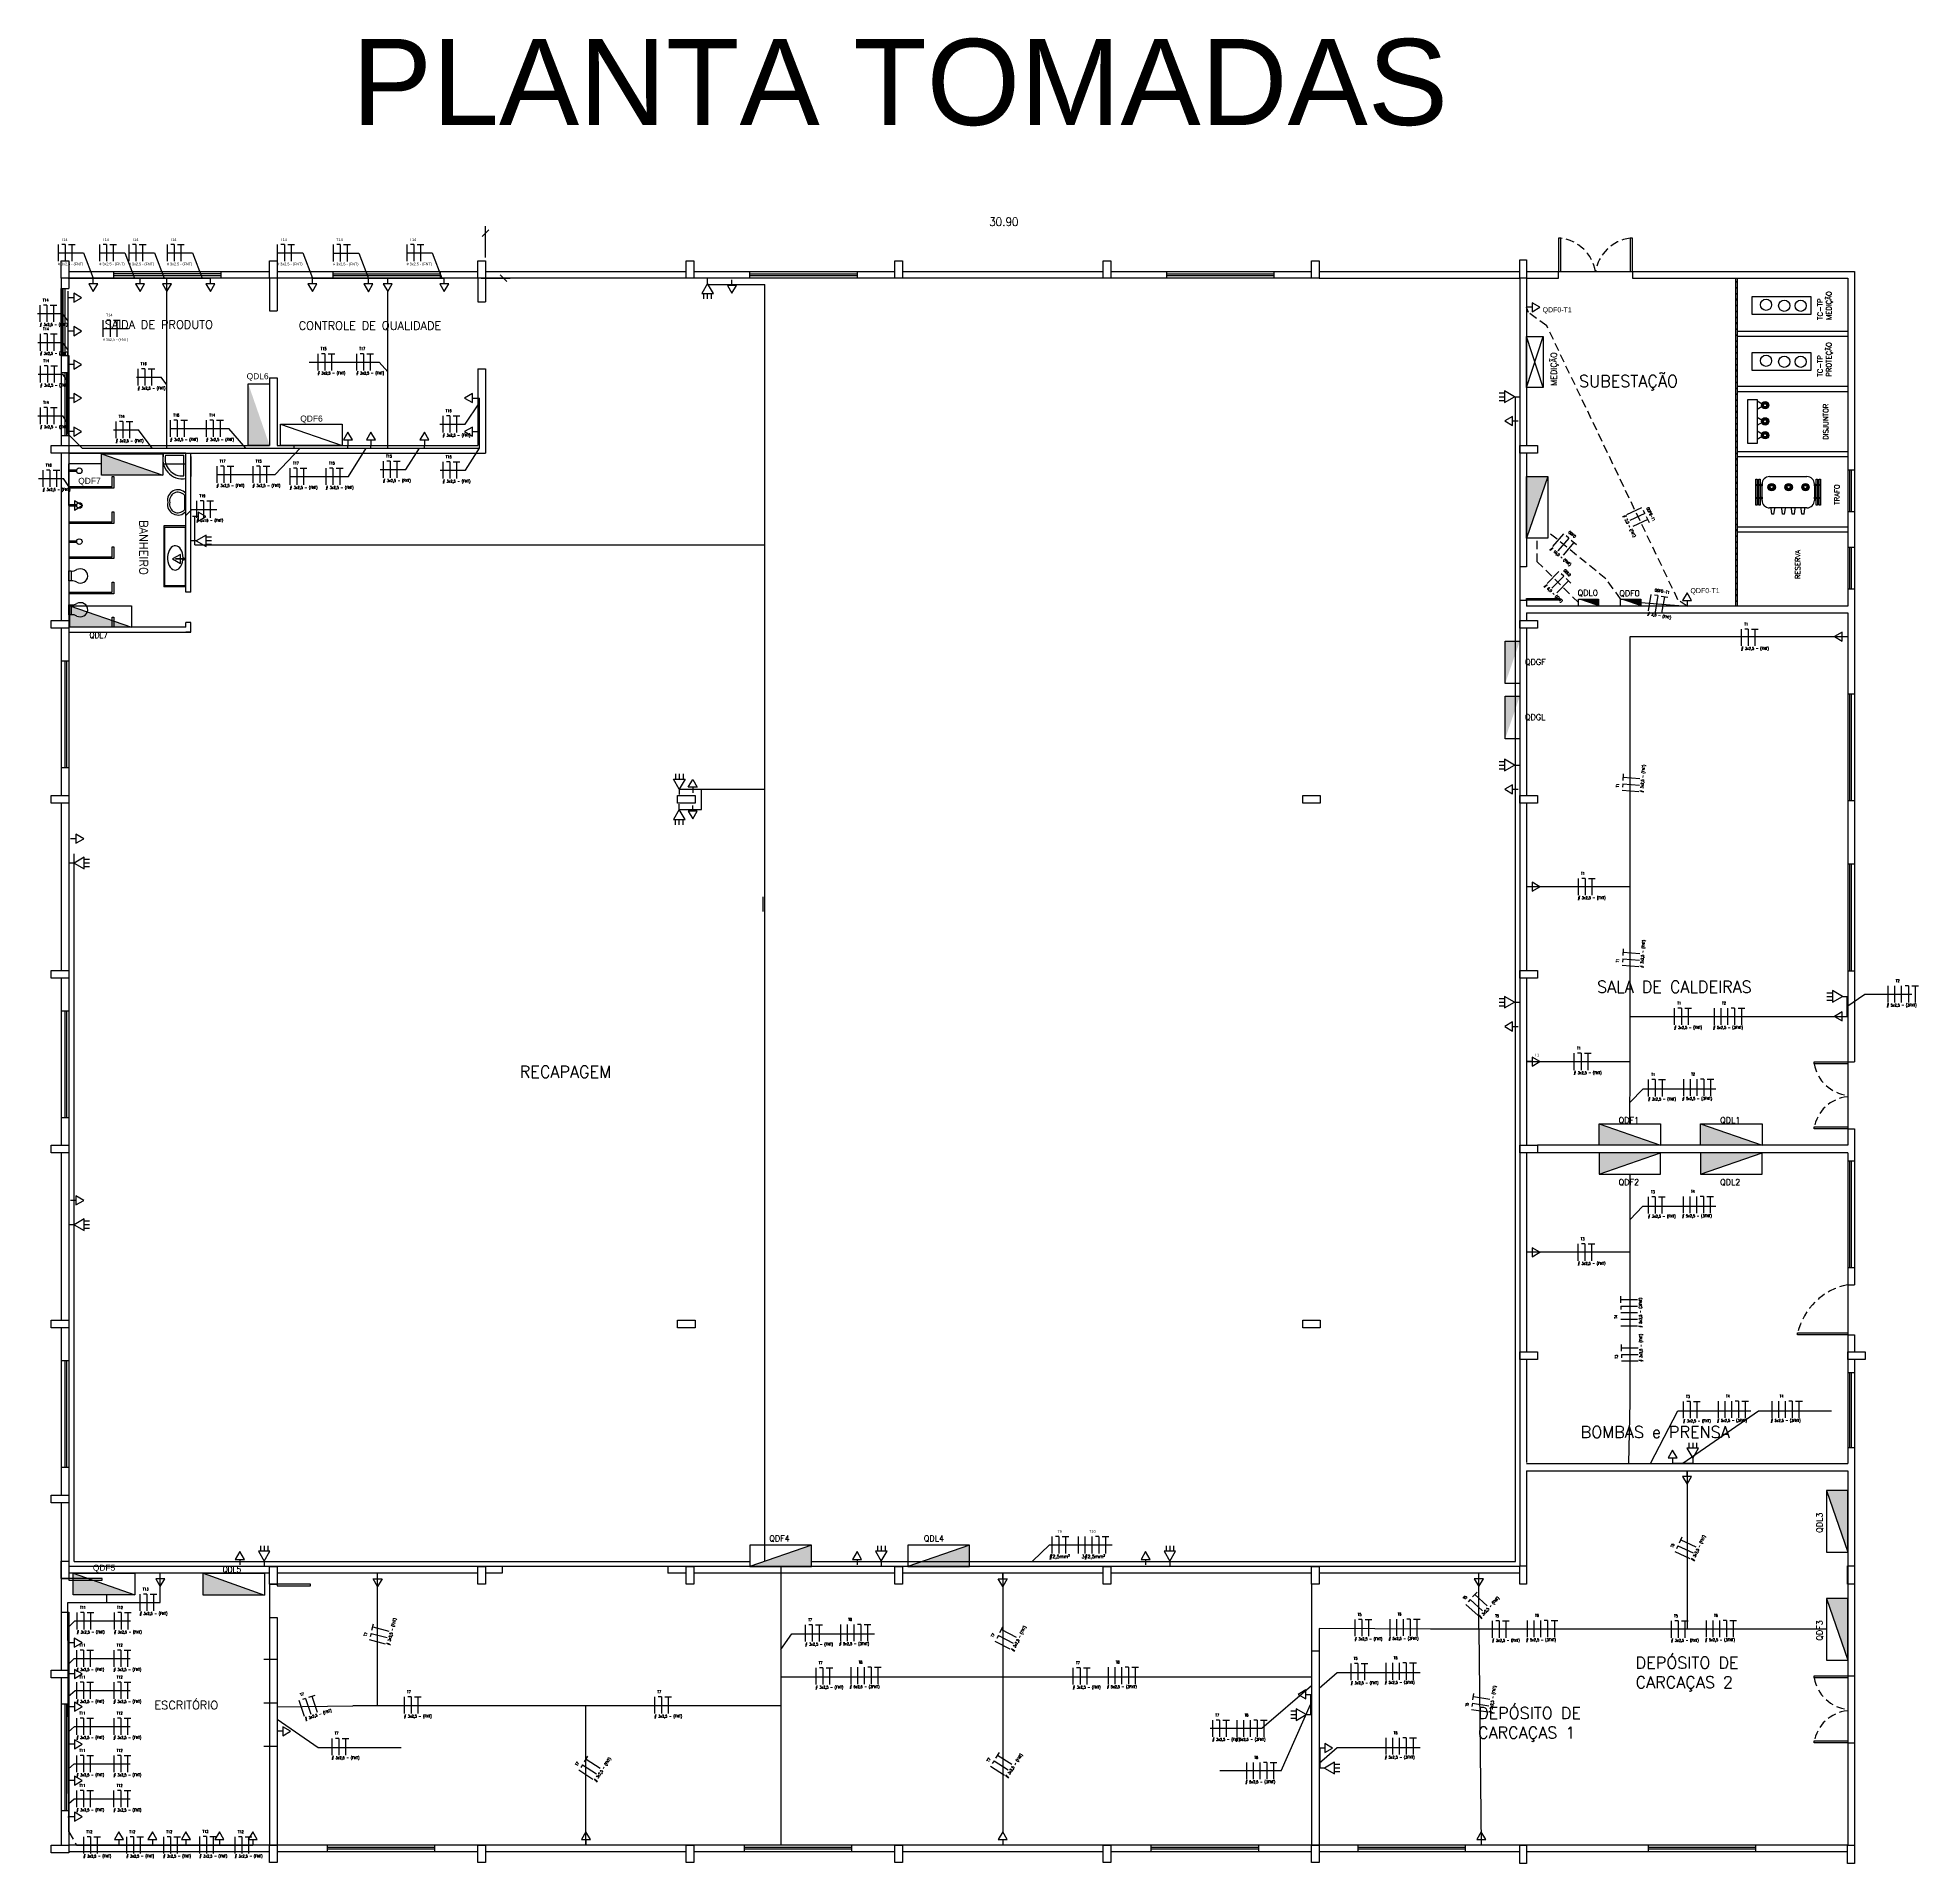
# Model space of a CAD drawing. Extents: x -543 to 641, y -96 to 322.
# Drawn here: x 355.8 to 412.1, y 79.1 to 133.7 of the extents above; entities that cross this region are included whole.
import ezdxf

# ---------------------------------------------------------------- set-up
doc = ezdxf.new("R2010")
doc.units = 0
doc.header["$MEASUREMENT"] = 0
doc.linetypes.add('DASHED2', pattern=[0.375, 0.25, -0.125])
doc.linetypes.add('HIDDEN', pattern=[0.375, 0.25, -0.125])
for name, color, linetype in [('_ARQ', 5, 'Continuous'), ('_ARQ-TEXTO', 4, 'Continuous'), ('_COTAS', 4, 'Continuous'), ('_ELT-PONTO', 2, 'Continuous'), ('_ELT-PONTO-TEXTO', 4, 'Continuous'), ('_ELT_ELETRODUTOS', 6, 'Continuous'), ('ELET_FIAÇÃO', 1, 'Continuous')]:
    doc.layers.add(name, color=color, linetype=linetype)
doc.styles.add('ARIAL', font='arial.ttf')
doc.styles.add('ROMANS', font='romans')
doc.styles.add('textstyle3', font='romans')
doc.styles.add('textstyle4', font='arial.ttf')
doc.styles.add('textstyle5', font='')
doc.styles.add('textstyle6', font='Standard')
doc.styles.add('textstyle7', font='romans__.ttf')
doc.styles.get('textstyle5').set_extended_font_data('Standard')

# ---------------------------------------------------------------- blocks, each defined once
blk = doc.blocks.new('_OBLIQUE')
at = {"color": 0, "linetype": 'ByBlock'}
blk.add_line((-0.5, -0.5), (0.5, 0.5), dxfattribs=at)
blk = doc.blocks.new('TOM_Monof_baixa')
at = {"layer": '_ELT-PONTO'}
for p, q in [((0.166, 0), (0, 0)), ((0.399, 0), (0.166, 0.135)), ((0.166, 0.135), (0.166, -0.135)), ((0.166, -0.135), (0.399, 0))]:
    blk.add_line(p, q, dxfattribs=at)
blk = doc.blocks.new('TOM_Trif_Baixa')
at = {"layer": '_ELT-PONTO'}
for p, q in [((-0.619, 0.111), (-0.459, 0.111)), ((-0.619, 0), (-0.459, 0)), ((-0.16, 0), (0, 0)), ((-0.619, -0.111), (-0.459, -0.111))]:
    blk.add_line(p, q, dxfattribs=at)
blk.add_lwpolyline([(-0.16, 0), (-0.459, 0.172), (-0.459, -0.172)], close=True, dxfattribs=at)
blk = doc.blocks.new('FIACAO_LAMP_FNT')
at = {"layer": 'ELET_FIAÇÃO', "color": 4, "linetype": 'Continuous'}
for p, q in [((0, -0.25), (0, 0.25)), ((0.2, 0.25), (0.1, 0.25)), ((0.2, 0.25), (0.2, -0.25)), ((0.3, 0.25), (0.5, 0.25)), ((0.4, 0.25), (0.4, -0.25))]:
    blk.add_line(p, q, dxfattribs=at)
at = {"layer": 'ELET_FIAÇÃO', "color": 4, "linetype": 'Continuous', "style": 'textstyle4'}
for tag, p in [('C', (0.079, 0.36)), ('B', (-0.014, -0.37))]:
    blk.add_attdef(tag, p, '', height=0.08, dxfattribs=at)
blk = doc.blocks.new('FIACAO_LAMP_ELETRO_3FNT')
at = {"layer": 'ELET_FIAÇÃO', "color": 4, "linetype": 'Continuous'}
for p, q in [((0, -0.25), (0, 0.25)), ((0.2, -0.25), (0.2, 0.25)), ((0.4, -0.25), (0.4, 0.25)), ((0.6, 0.25), (0.5, 0.25)), ((0.6, 0.25), (0.6, -0.25)), ((0.7, 0.25), (0.9, 0.25)), ((0.8, 0.25), (0.8, -0.25))]:
    blk.add_line(p, q, dxfattribs=at)
at = {"layer": 'ELET_FIAÇÃO', "color": 4, "linetype": 'Continuous', "style": 'textstyle4'}
for tag, p in [('C', (0.224, 0.36)), ('B', (-0.043, -0.37))]:
    blk.add_attdef(tag, p, '', height=0.08, dxfattribs=at)

msp = doc.modelspace()

# ---------------------------------------------------------------- hatches: boundary and pattern name
at = {"layer": '_ARQ', "transparency": 33554687}
h = msp.add_hatch(dxfattribs=at)
h.set_pattern_fill('ANSI31', color=256, style=0, pattern_type=0)
h.set_pattern_definition([(45, (137.35003, -7.48815), (-0.08838835, 0.08838835), [])])
h.paths.add_polyline_path([(406.652, 126.481), (406.6, 126.481), (406.6, 116.681), (406.652, 116.681)], flags=0)
at = {"layer": '_ELT-PONTO', "linetype": 'Continuous', "transparency": 33554687}
for points in [[(362.133, 123.323), (362.77, 121.483), (362.133, 121.483)], [(359.582, 120.595), (357.742, 121.232), (357.742, 120.595)], [(358.74, 87.13), (356.9, 87.77), (356.9, 87.13)], [(362.62, 87.12), (360.78, 87.76), (360.78, 87.12)]]:
    msp.add_hatch(color=256, dxfattribs=at).paths.add_polyline_path(points)
h = msp.add_hatch(color=256, dxfattribs=at)
edge = h.paths.add_edge_path(flags=0)
edge.add_arc((407.475, 122.687), 0.111, 180, 360)
edge.add_arc((407.475, 122.687), 0.111, 0, 180)
edge = h.paths.add_edge_path(flags=0)
edge.add_arc((407.475, 122.687), 0.0492, 180, 360, ccw=False)
edge.add_arc((407.475, 122.687), 0.0492, 0, 180, ccw=False)
h = msp.add_hatch(color=256, dxfattribs=at)
edge = h.paths.add_edge_path(flags=0)
edge.add_arc((407.475, 122.203), 0.111, 180, 360)
edge.add_arc((407.475, 122.203), 0.111, 0, 180)
edge = h.paths.add_edge_path(flags=0)
edge.add_arc((407.475, 122.203), 0.0492, 180, 360, ccw=False)
edge.add_arc((407.475, 122.203), 0.0492, 0, 180, ccw=False)
h = msp.add_hatch(color=256, dxfattribs=at)
edge = h.paths.add_edge_path(flags=0)
edge.add_arc((407.475, 121.789), 0.111, 180, 360)
edge.add_arc((407.475, 121.789), 0.111, 0, 180)
edge = h.paths.add_edge_path(flags=0)
edge.add_arc((407.475, 121.789), 0.0492, 180, 360, ccw=False)
edge.add_arc((407.475, 121.789), 0.0492, 0, 180, ccw=False)
for points in [[(400.343, 118.714), (400.98, 120.554), (400.343, 120.554)], [(358.64, 116.05), (356.8, 116.687), (356.8, 116.05)], [(399.703, 114.364), (400.143, 115.638), (399.703, 115.638)], [(399.703, 112.715), (400.143, 113.988), (399.703, 113.988)], [(404.349, 100.564), (402.509, 101.201), (402.509, 100.564)], [(407.383, 100.564), (405.543, 101.201), (405.543, 100.564)], [(402.509, 100.335), (402.509, 99.698), (404.349, 100.335)], [(405.543, 100.335), (405.543, 99.698), (407.383, 100.335)], [(409.943, 90.243), (409.307, 90.243), (409.943, 88.402)], [(378.969, 87.972), (378.969, 88.608), (377.128, 87.972)], [(383.69, 87.972), (383.69, 88.608), (381.849, 87.972)], [(409.943, 87.016), (409.307, 87.016), (409.943, 85.176)]]:
    msp.add_hatch(color=256, dxfattribs=at).paths.add_polyline_path(points, flags=0)
h = msp.add_hatch(color=256, dxfattribs=at)
edge = h.paths.add_edge_path(flags=0)
edge.add_arc((407.671, 120.238), 0.111, 0, 180)
edge.add_arc((407.671, 120.238), 0.111, 180, 360)
edge = h.paths.add_edge_path(flags=0)
edge.add_arc((407.671, 120.238), 0.0492, 0, 180, ccw=False)
edge.add_arc((407.671, 120.238), 0.0492, 180, 360, ccw=False)
h = msp.add_hatch(color=256, dxfattribs=at)
edge = h.paths.add_edge_path(flags=0)
edge.add_arc((408.179, 120.238), 0.111, 270, 450)
edge.add_arc((408.179, 120.238), 0.111, 90, 270)
edge = h.paths.add_edge_path(flags=0)
edge.add_arc((408.179, 120.238), 0.0492, -90, 90, ccw=False)
edge.add_arc((408.179, 120.238), 0.0492, 90, 270, ccw=False)
h = msp.add_hatch(color=256, dxfattribs=at)
edge = h.paths.add_edge_path(flags=0)
edge.add_arc((408.68, 120.238), 0.111, 0, 180)
edge.add_arc((408.68, 120.238), 0.111, 180, 360)
edge = h.paths.add_edge_path(flags=0)
edge.add_arc((408.68, 120.238), 0.0492, 0, 180, ccw=False)
edge.add_arc((408.68, 120.238), 0.0492, 180, 360, ccw=False)
at = {"layer": '_ELT-PONTO', "linetype": 'Continuous'}
for points in [[(401.894, 116.888), (402.494, 116.681), (402.494, 116.888)], [(403.156, 116.888), (403.756, 116.681), (403.756, 116.888)]]:
    msp.add_hatch(color=256, dxfattribs=at).paths.add_polyline_path(points)

# ---------------------------------------------------------------- linework, layer by layer
at = {"layer": '_ARQ', "linetype": 'Continuous'}
for p, q in [((369.226, 127.105), (369.226, 128.034)), ((401.298, 126.679), (403.508, 126.679)), ((401.298, 126.481), (401.298, 126.679)), ((403.508, 126.679), (403.508, 126.481)), ((356.539, 126.175), (356.768, 126.175)), ((356.578, 124.175), (356.578, 126.175)), ((356.604, 124.175), (356.604, 126.175)), ((393.914, 126.481), (356.768, 126.481)), ((356.768, 126.481), (356.768, 126.175)), ((362.768, 126.481), (362.768, 125.507)), ((362.997, 126.481), (362.997, 125.507)), ((368.997, 126.481), (368.997, 125.775)), ((369.097, 126.481), (369.96, 126.481)), ((369.226, 126.481), (369.226, 125.775)), ((362.768, 125.507), (362.997, 125.507)), ((368.997, 125.775), (369.226, 125.775)), ((356.539, 124.175), (356.768, 124.175)), ((356.768, 124.175), (356.768, 87.611)), ((368.997, 123.775), (368.997, 121.481)), ((368.997, 123.775), (369.226, 123.775)), ((369.226, 123.775), (369.226, 121.252)), ((362.768, 123.507), (362.768, 121.481)), ((362.768, 123.507), (362.997, 123.507)), ((362.997, 123.507), (362.997, 121.481)), ((356.768, 121.481), (362.768, 121.481)), ((362.997, 121.481), (368.997, 121.481)), ((356.768, 121.252), (369.226, 121.252)), ((359.656, 121.195), (360.208, 121.195)), ((360.208, 120.573), (360.208, 121.195)), ((360.418, 121.152), (360.418, 120.559)), ((400.343, 121.252), (400.343, 117.86)), ((360.223, 119.998), (360.223, 119.56)), ((359.969, 118.106), (360.166, 118.106)), ((359.969, 118.084), (359.969, 118.106)), ((360.165, 118.084), (359.969, 118.084)), ((360.179, 118.094), (360.163, 118.094)), ((360.179, 118.093), (360.163, 118.093)), ((360.179, 118.092), (360.163, 118.092)), ((360.173, 118.118), (360.184, 118.106)), ((360.173, 118.068), (360.184, 118.079)), ((360.174, 118.118), (360.185, 118.107)), ((360.174, 118.067), (360.185, 118.078)), ((360.175, 118.12), (360.186, 118.108)), ((360.175, 118.066), (360.186, 118.078)), ((360.198, 118.113), (360.198, 118.129)), ((360.198, 118.057), (360.198, 118.072)), ((360.2, 118.113), (360.2, 118.129)), ((360.2, 118.057), (360.2, 118.072)), ((360.201, 118.113), (360.201, 118.129)), ((360.201, 118.057), (360.201, 118.072)), ((360.213, 118.108), (360.225, 118.119)), ((360.213, 118.078), (360.224, 118.066)), ((360.214, 118.107), (360.226, 118.118)), ((360.214, 118.078), (360.225, 118.067)), ((360.215, 118.106), (360.227, 118.117)), ((360.215, 118.079), (360.226, 118.068)), ((360.22, 118.094), (360.236, 118.094)), ((360.22, 118.093), (360.236, 118.093)), ((360.22, 118.092), (360.236, 118.092)), ((400.343, 117.86), (400.143, 117.86)), ((360.268, 116.052), (360.268, 116.194)), ((360.418, 115.902), (360.418, 116.194)), ((409.943, 103.058), (409.943, 101.058)), ((409.943, 100.335), (409.943, 96.394)), ((409.943, 96.394), (409.943, 94.954)), ((409.943, 96.394), (410.143, 96.394)), ((409.943, 94.894), (410.143, 94.894)), ((400.343, 94.165), (400.343, 91.08)), ((400.343, 90.829), (400.343, 87.995)), ((369.725, 87.972), (369.725, 87.772)), ((374.678, 87.972), (374.678, 87.772)), ((356.539, 87.611), (356.768, 87.611)), ((362.768, 87.447), (362.768, 79.647)), ((362.768, 87.447), (362.997, 87.447)), ((393.914, 87.447), (393.914, 79.647)), ((356.539, 86.611), (356.768, 86.611)), ((356.768, 86.611), (356.768, 79.647)), ((362.768, 86.447), (362.997, 86.447)), ((362.997, 86.447), (362.997, 79.647)), ((394.143, 85.447), (393.914, 85.447)), ((394.143, 85.447), (394.143, 79.647)), ((409.943, 84.673), (409.943, 82.733))]:
    msp.add_line(p, q, dxfattribs=at)
at = {"layer": '_ARQ'}
for p, q in [((356.768, 126.681), (362.768, 126.681)), ((358.112, 126.481), (358.112, 126.684)), ((358.112, 126.619), (361.309, 126.619)), ((358.112, 126.565), (361.309, 126.565)), ((361.312, 126.684), (361.312, 126.481)), ((362.997, 126.681), (368.997, 126.681)), ((364.67, 126.478), (364.67, 126.681)), ((364.67, 126.616), (367.867, 126.616)), ((364.67, 126.563), (367.867, 126.563)), ((367.87, 126.681), (367.87, 126.478)), ((369.226, 126.681), (375.226, 126.681)), ((375.456, 126.681), (381.456, 126.681)), ((377.129, 126.478), (377.129, 126.681)), ((377.129, 126.616), (380.326, 126.616)), ((377.129, 126.563), (380.326, 126.563)), ((380.329, 126.681), (380.329, 126.478)), ((381.685, 126.681), (387.685, 126.681)), ((387.914, 126.681), (393.914, 126.681)), ((389.587, 126.478), (389.587, 126.681)), ((389.587, 126.616), (392.784, 126.616)), ((389.587, 126.563), (392.784, 126.563)), ((392.787, 126.681), (392.787, 126.478)), ((394.143, 126.681), (400.141, 126.681)), ((400.343, 126.681), (410.143, 126.681)), ((410.143, 126.681), (410.143, 103.058)), ((356.539, 126.481), (356.539, 121.481)), ((394.143, 126.481), (400.143, 126.481)), ((400.143, 126.481), (400.143, 87.995)), ((400.343, 126.481), (400.343, 121.481)), ((400.343, 126.481), (401.298, 126.481)), ((403.508, 126.481), (409.943, 126.481)), ((406.6, 116.681), (406.6, 126.481)), ((406.652, 116.681), (406.652, 126.481)), ((409.943, 126.481), (409.943, 116.681)), ((406.652, 124.901), (409.943, 124.901)), ((406.652, 124.751), (409.943, 124.751)), ((356.565, 123.667), (356.768, 123.667)), ((356.65, 123.667), (356.65, 121.776)), ((356.703, 123.667), (356.703, 121.776)), ((406.652, 123.251), (409.943, 123.251)), ((406.652, 123.101), (409.943, 123.101)), ((356.768, 121.774), (356.565, 121.774)), ((356.539, 121.252), (356.539, 116.252)), ((356.768, 121.252), (356.768, 112.902)), ((360.268, 121.252), (356.768, 121.252)), ((360.268, 117.094), (360.268, 121.252)), ((360.418, 117.094), (360.418, 121.252)), ((406.652, 121.301), (409.943, 121.301)), ((406.652, 121.151), (409.943, 121.151)), ((356.768, 120.752), (356.998, 120.752)), ((356.998, 120.702), (356.774, 120.702)), ((356.998, 120.752), (356.998, 120.702)), ((358.068, 120.252), (358.068, 120.552)), ((358.068, 120.552), (358.118, 120.552)), ((358.118, 120.552), (358.118, 120.202)), ((409.943, 120.756), (410.146, 120.756)), ((410.008, 119.506), (410.008, 120.756)), ((410.061, 119.506), (410.061, 120.756)), ((356.768, 120.252), (358.068, 120.252)), ((358.118, 120.202), (356.768, 120.202)), ((356.768, 119.714), (356.998, 119.714)), ((356.768, 119.202), (358.068, 119.202)), ((356.998, 119.664), (356.774, 119.664)), ((356.998, 119.714), (356.998, 119.664)), ((358.068, 119.502), (358.118, 119.502)), ((358.068, 119.202), (358.068, 119.502)), ((358.118, 119.502), (358.118, 119.152)), ((409.943, 119.506), (410.146, 119.506)), ((358.118, 119.152), (356.768, 119.152)), ((356.768, 118.634), (356.998, 118.634)), ((356.998, 118.634), (356.998, 118.584)), ((359.607, 119.077), (359.607, 117.26)), ((360.268, 119.077), (359.607, 119.077)), ((406.652, 119.051), (409.943, 119.051)), ((406.652, 118.901), (409.943, 118.901)), ((356.768, 118.152), (358.068, 118.152)), ((358.118, 118.102), (356.768, 118.102)), ((356.998, 118.584), (356.774, 118.584)), ((358.068, 118.452), (358.118, 118.452)), ((358.068, 118.152), (358.068, 118.452)), ((358.118, 118.452), (358.118, 118.102)), ((409.941, 118.444), (410.143, 118.444)), ((410.005, 117.194), (410.005, 118.444)), ((410.059, 117.194), (410.059, 118.444)), ((356.768, 117.102), (358.068, 117.102)), ((358.118, 117.052), (356.768, 117.052)), ((358.068, 117.102), (358.068, 117.402)), ((358.068, 117.402), (358.118, 117.402)), ((358.118, 117.402), (358.118, 117.052)), ((360.268, 117.26), (359.607, 117.26)), ((360.418, 117.094), (360.268, 117.094)), ((409.941, 117.194), (410.143, 117.194)), ((400.143, 116.86), (400.343, 116.86)), ((400.343, 116.86), (400.343, 116.681)), ((409.943, 116.681), (400.343, 116.681)), ((400.343, 116.481), (409.943, 116.481)), ((400.343, 116.481), (400.343, 116.252)), ((409.943, 116.481), (409.943, 103.058)), ((356.539, 116.022), (356.539, 111.022)), ((360.268, 116.052), (356.768, 116.052)), ((356.768, 115.902), (360.418, 115.902)), ((358.068, 116.352), (358.118, 116.352)), ((358.068, 116.052), (358.068, 116.352)), ((358.118, 116.352), (358.118, 116.052)), ((360.418, 116.194), (360.268, 116.194)), ((360.418, 115.902), (360.268, 115.902)), ((400.343, 116.022), (400.343, 111.022)), ((356.565, 115.046), (356.768, 115.046)), ((356.65, 115.046), (356.65, 111.849)), ((356.703, 115.046), (356.703, 111.849)), ((409.943, 114.063), (410.143, 114.063)), ((410.005, 110.863), (410.005, 114.061)), ((410.059, 110.863), (410.059, 114.061)), ((356.768, 111.846), (356.565, 111.846)), ((356.539, 110.793), (356.539, 105.793)), ((400.343, 110.793), (400.343, 105.793)), ((410.143, 110.863), (409.943, 110.863)), ((409.943, 108.974), (410.143, 108.974)), ((410.005, 105.774), (410.005, 108.971)), ((410.059, 105.774), (410.059, 108.971)), ((377.526, 107.554), (377.526, 107.99)), ((410.143, 105.774), (409.943, 105.774)), ((356.539, 105.564), (356.539, 100.564)), ((400.343, 105.564), (400.343, 100.564)), ((356.565, 104.587), (356.768, 104.587)), ((356.65, 104.587), (356.65, 101.39)), ((356.703, 104.587), (356.703, 101.39)), ((409.943, 103.058), (410.143, 103.058)), ((356.768, 101.387), (356.565, 101.387)), ((409.943, 101.058), (410.143, 101.058)), ((409.943, 101.058), (409.943, 100.564)), ((410.143, 101.058), (410.143, 96.394)), ((356.539, 100.335), (356.539, 95.335)), ((400.343, 100.335), (400.343, 94.394)), ((409.943, 100.564), (400.668, 100.564)), ((409.943, 100.335), (400.668, 100.335)), ((409.941, 100.104), (410.143, 100.104)), ((410.005, 96.904), (410.005, 100.101)), ((410.059, 96.904), (410.059, 100.101)), ((410.143, 96.904), (409.941, 96.904)), ((356.539, 95.106), (356.539, 90.106)), ((409.943, 94.894), (409.943, 91.052)), ((410.143, 94.894), (410.143, 94.394)), ((356.565, 94.129), (356.768, 94.129)), ((356.65, 94.129), (356.65, 90.932)), ((356.703, 94.129), (356.703, 90.932)), ((410.143, 94.165), (410.143, 79.447)), ((409.943, 93.773), (410.146, 93.773)), ((410.008, 91.519), (410.008, 93.77)), ((410.061, 91.519), (410.061, 93.77)), ((410.146, 91.519), (409.943, 91.519)), ((356.768, 90.929), (356.565, 90.929)), ((400.343, 91.052), (409.943, 91.052)), ((400.343, 90.829), (409.943, 90.829)), ((409.943, 90.829), (409.943, 79.647)), ((356.539, 89.876), (356.539, 84.876)), ((400.141, 87.972), (356.768, 87.972)), ((362.768, 87.772), (356.768, 87.772)), ((368.997, 87.772), (362.997, 87.772)), ((369.725, 87.772), (369.226, 87.772)), ((375.226, 87.772), (374.678, 87.772)), ((381.456, 87.772), (375.456, 87.772)), ((387.685, 87.772), (381.685, 87.772)), ((393.914, 87.772), (387.914, 87.772)), ((400.143, 87.772), (394.143, 87.772)), ((356.539, 84.647), (356.539, 79.647)), ((409.943, 84.703), (410.143, 84.703)), ((356.565, 83.868), (356.768, 83.868)), ((356.65, 83.868), (356.65, 80.671)), ((356.703, 83.868), (356.703, 80.671)), ((409.943, 82.703), (410.143, 82.703)), ((356.768, 80.668), (356.565, 80.668)), ((409.943, 79.647), (356.768, 79.647)), ((362.768, 79.447), (356.768, 79.447)), ((368.997, 79.447), (362.997, 79.447)), ((364.503, 79.447), (364.503, 79.65)), ((364.503, 79.585), (367.7, 79.585)), ((364.503, 79.532), (367.7, 79.532)), ((367.703, 79.65), (367.703, 79.447)), ((375.226, 79.447), (369.226, 79.447)), ((381.456, 79.447), (375.456, 79.447)), ((376.962, 79.447), (376.962, 79.65)), ((376.962, 79.585), (380.159, 79.585)), ((376.962, 79.532), (380.159, 79.532)), ((380.162, 79.65), (380.162, 79.447)), ((387.685, 79.447), (381.685, 79.447)), ((393.914, 79.447), (387.914, 79.447)), ((389.126, 79.447), (389.126, 79.65)), ((389.126, 79.585), (392.323, 79.585)), ((389.126, 79.532), (392.323, 79.532)), ((392.326, 79.65), (392.326, 79.447)), ((400.141, 79.447), (394.143, 79.447)), ((395.307, 79.447), (395.307, 79.65)), ((395.307, 79.585), (398.504, 79.585)), ((395.307, 79.532), (398.504, 79.532)), ((398.507, 79.65), (398.507, 79.447)), ((409.941, 79.447), (400.343, 79.447)), ((403.984, 79.447), (403.984, 79.65)), ((403.984, 79.585), (407.181, 79.585)), ((403.984, 79.532), (407.181, 79.532)), ((407.184, 79.65), (407.184, 79.447))]:
    msp.add_line(p, q, dxfattribs=at)
at = {"layer": '_ARQ', "linetype": 'Continuous'}
for points in [[(401.298, 126.679), (401.368, 126.679), (401.368, 127.679), (401.298, 127.679)], [(403.438, 126.679), (403.508, 126.679), (403.508, 127.679), (403.438, 127.679)], [(400.343, 126.481), (400.141, 126.481), (400.141, 127.029), (400.343, 127.029)], [(356.539, 126.175), (356.653, 126.175), (356.653, 124.175), (356.539, 124.175)], [(359.638, 119.045), (360.248, 119.045), (360.248, 117.291), (359.638, 117.291)], [(409.943, 102.998), (408.943, 102.998), (408.943, 103.058), (409.943, 103.058)], [(409.943, 101.058), (408.943, 101.058), (408.943, 101.118), (409.943, 101.118)], [(409.943, 94.894), (408.443, 94.894), (408.443, 94.954), (409.943, 94.954)], [(400.343, 87.447), (400.141, 87.447), (400.141, 87.995), (400.343, 87.995)], [(410.143, 87.447), (409.941, 87.447), (409.941, 87.995), (410.143, 87.995)], [(357.768, 87.611), (356.768, 87.611), (356.768, 87.561), (357.768, 87.561)], [(363.997, 87.447), (362.997, 87.447), (362.997, 87.397), (363.997, 87.397)], [(409.943, 84.643), (408.943, 84.643), (408.943, 84.703), (409.943, 84.703)], [(409.943, 82.703), (408.943, 82.703), (408.943, 82.763), (409.943, 82.763)], [(400.343, 79.099), (400.141, 79.099), (400.141, 79.647), (400.343, 79.647)], [(410.143, 79.099), (409.941, 79.099), (409.941, 79.647), (410.143, 79.647)]]:
    msp.add_lwpolyline(points, close=True, dxfattribs=at)
at = {"layer": '_ARQ'}
for points in [[(356.768, 127.005), (356.768, 126.481), (356.539, 126.481), (356.539, 127.005)], [(362.997, 127.005), (362.997, 126.481), (362.768, 126.481), (362.768, 127.005)], [(369.226, 127.005), (369.226, 126.481), (368.997, 126.481), (368.997, 127.005)], [(375.456, 127.005), (375.456, 126.481), (375.226, 126.481), (375.226, 127.005)], [(381.685, 127.005), (381.685, 126.481), (381.456, 126.481), (381.456, 127.005)], [(387.914, 127.005), (387.914, 126.481), (387.685, 126.481), (387.685, 127.005)], [(394.143, 127.005), (394.143, 126.481), (393.914, 126.481), (393.914, 127.005)], [(356.244, 121.481), (356.768, 121.481), (356.768, 121.252), (356.244, 121.252)], [(400.143, 121.481), (400.668, 121.481), (400.668, 121.252), (400.143, 121.252)], [(356.841, 117.731), (356.841, 117.436), (356.768, 117.436), (356.768, 117.731)], [(356.841, 116.72), (356.841, 116.425), (356.768, 116.425), (356.768, 116.72)], [(400.343, 116.86), (400.343, 116.91), (401.343, 116.91), (401.343, 116.86)], [(356.244, 116.252), (356.768, 116.252), (356.768, 116.022), (356.244, 116.022)], [(400.143, 116.252), (400.668, 116.252), (400.668, 116.022), (400.143, 116.022)], [(356.244, 111.022), (356.768, 111.022), (356.768, 110.793), (356.244, 110.793)], [(374.964, 111.022), (375.489, 111.022), (375.489, 110.793), (374.964, 110.793)], [(393.652, 111.022), (394.176, 111.022), (394.176, 110.793), (393.652, 110.793)], [(400.143, 111.022), (400.668, 111.022), (400.668, 110.793), (400.143, 110.793)], [(356.244, 105.793), (356.768, 105.793), (356.768, 105.564), (356.244, 105.564)], [(400.143, 105.793), (400.668, 105.793), (400.668, 105.564), (400.143, 105.564)], [(356.244, 100.564), (356.768, 100.564), (356.768, 100.335), (356.244, 100.335)], [(400.143, 100.564), (400.668, 100.564), (400.668, 100.335), (400.143, 100.335)], [(356.244, 95.335), (356.768, 95.335), (356.768, 95.106), (356.244, 95.106)], [(374.964, 95.335), (375.489, 95.335), (375.489, 95.106), (374.964, 95.106)], [(393.652, 95.335), (394.176, 95.335), (394.176, 95.106), (393.652, 95.106)], [(400.143, 94.394), (400.668, 94.394), (400.668, 94.165), (400.143, 94.165)], [(409.943, 94.394), (410.468, 94.394), (410.468, 94.165), (409.943, 94.165)], [(356.244, 90.106), (356.768, 90.106), (356.768, 89.876), (356.244, 89.876)], [(356.768, 88.136), (356.768, 87.611), (356.539, 87.611), (356.539, 88.136)], [(362.997, 87.972), (362.997, 87.447), (362.768, 87.447), (362.768, 87.972)], [(369.226, 87.972), (369.226, 87.447), (368.997, 87.447), (368.997, 87.972)], [(375.456, 87.972), (375.456, 87.447), (375.226, 87.447), (375.226, 87.972)], [(381.685, 87.972), (381.685, 87.447), (381.456, 87.447), (381.456, 87.972)], [(387.914, 87.972), (387.914, 87.447), (387.685, 87.447), (387.685, 87.972)], [(394.143, 87.972), (394.143, 87.447), (393.914, 87.447), (393.914, 87.972)], [(356.244, 84.876), (356.768, 84.876), (356.768, 84.647), (356.244, 84.647)], [(356.244, 79.647), (356.768, 79.647), (356.768, 79.418), (356.244, 79.418)], [(362.997, 79.647), (362.997, 79.123), (362.768, 79.123), (362.768, 79.647)], [(369.226, 79.647), (369.226, 79.123), (368.997, 79.123), (368.997, 79.647)], [(375.456, 79.647), (375.456, 79.123), (375.226, 79.123), (375.226, 79.647)], [(381.685, 79.647), (381.685, 79.123), (381.456, 79.123), (381.456, 79.647)], [(387.914, 79.647), (387.914, 79.123), (387.685, 79.123), (387.685, 79.647)], [(394.143, 79.647), (394.143, 79.123), (393.914, 79.123), (393.914, 79.647)]]:
    msp.add_lwpolyline(points, close=True, dxfattribs=at)
for centre in [(357.082, 120.727), (357.082, 119.689), (357.082, 118.609)]:
    msp.add_circle(centre, 0.0841, dxfattribs=at)
at = {"layer": '_ARQ', "linetype": 'Continuous'}
for radius in [0.0363, 0.0206]:
    msp.add_circle((360.2, 118.093), radius, dxfattribs=at)
at = {"layer": '_ARQ', "linetype": 'DASHED2'}
for centre, radius, start, end in [((401.215, 126.485), 1.204, 9.3793, 82.7104), ((403.591, 126.483), 1.204, 97.2896, 170.6207), ((410.064, 103.188), 1.136, 189.6213, 263.9217), ((410.056, 100.888), 1.136, 96.0783, 170.3787), ((410.317, 94.504), 1.927, 101.1833, 166.4784), ((410.064, 84.833), 1.136, 189.6213, 263.9217), ((410.056, 82.533), 1.136, 96.0783, 170.3787)]:
    msp.add_arc(centre, radius, start, end, dxfattribs=at)
at = {"layer": '_ARQ', "linetype": 'Continuous'}
for centre, radius, start, end in [((360.172, 121.081), 0.596, 163.3317, 279.2567), ((360.158, 121.085), 0.514, 167.6282, 275.6183)]:
    msp.add_arc(centre, radius, start, end, dxfattribs=at)
at = {"layer": '_ARQ'}
for centre, radius, start, end in [((360.031, 119.85), 0.311, 40.5713, 192.607), ((360.032, 119.714), 0.311, 167.4754, 319.5111), ((360.031, 119.833), 0.252, 40.5713, 192.607), ((360.031, 119.724), 0.252, 167.4754, 319.5111), ((356.865, 117.995), 0.265, 264.7974, 302.622), ((357.109, 117.564), 0.231, 2.7533, 115.848), ((357.109, 117.605), 0.233, 244.4474, 352.0129), ((356.865, 117.171), 0.265, 57.378, 95.2026), ((356.865, 116.984), 0.265, 264.7974, 302.622), ((356.865, 116.16), 0.265, 57.378, 95.2026), ((357.109, 116.553), 0.231, 2.7533, 115.848), ((357.109, 116.594), 0.233, 244.4474, 352.0129)]:
    msp.add_arc(centre, radius, start, end, dxfattribs=at)
at = {"layer": '_ARQ', "linetype": 'Continuous'}
msp.add_ellipse((359.951, 118.123), major_axis=(0, -0.364), ratio=0.6369, start_param=1.574969, end_param=7.687357, dxfattribs=at)
at = {"layer": '_ELT-PONTO', "linetype": 'Continuous'}
for p, q in [((400.343, 123.217), (400.844, 124.744)), ((400.844, 123.217), (400.343, 124.744)), ((363.1, 122.121), (364.94, 121.481)), ((357.742, 121.235), (359.582, 120.595)), ((400.98, 120.554), (400.343, 118.714)), ((407.382, 119.842), (407.382, 120.328)), ((407.607, 120.553), (408.723, 120.553)), ((408.948, 120.328), (408.948, 119.842)), ((408.723, 119.617), (407.607, 119.617)), ((407.673, 119.432), (407.651, 119.604)), ((407.738, 119.432), (407.673, 119.432)), ((407.738, 119.432), (407.763, 119.604)), ((407.993, 119.432), (407.971, 119.604)), ((408.058, 119.432), (407.993, 119.432)), ((408.058, 119.432), (408.083, 119.604)), ((408.244, 119.617), (408.083, 119.617)), ((408.283, 119.432), (408.261, 119.604)), ((408.348, 119.432), (408.283, 119.432)), ((408.348, 119.432), (408.373, 119.604)), ((408.576, 119.432), (408.554, 119.604)), ((408.641, 119.432), (408.576, 119.432)), ((408.641, 119.432), (408.666, 119.604)), ((356.8, 116.687), (358.64, 116.05)), ((402.509, 101.201), (404.349, 100.564)), ((405.543, 101.201), (407.383, 100.564)), ((402.509, 99.698), (404.349, 100.335)), ((405.543, 99.698), (407.383, 100.335)), ((409.307, 90.243), (409.943, 88.402)), ((378.969, 88.608), (377.128, 87.972)), ((383.69, 88.608), (381.849, 87.972)), ((356.9, 87.77), (358.74, 87.13)), ((360.78, 87.77), (362.62, 87.12)), ((409.307, 87.016), (409.943, 85.176))]:
    msp.add_line(p, q, dxfattribs=at)
for points in [[(407.086, 125.396), (407.086, 125.938), (408.838, 125.938), (408.838, 125.396)], [(400.343, 124.744), (400.844, 124.744), (400.844, 123.217), (400.343, 123.217)], [(407.086, 123.721), (407.086, 124.264), (408.838, 124.264), (408.838, 123.721)], [(362.133, 121.483), (362.133, 123.323), (362.77, 123.323), (362.77, 121.483)], [(406.954, 121.543), (406.954, 122.862), (407.236, 122.862), (407.236, 121.543)], [(407.439, 122.687), (407.236, 122.804), (407.236, 122.569)], [(363.1, 121.481), (363.1, 122.121), (364.94, 122.121), (364.94, 121.481)], [(407.439, 122.203), (407.236, 122.32), (407.236, 122.086)], [(407.439, 121.789), (407.236, 121.907), (407.236, 121.672)], [(357.742, 120.595), (357.742, 121.235), (359.582, 121.235), (359.582, 120.595)], [(400.343, 120.554), (400.98, 120.554), (400.98, 118.714), (400.343, 118.714)], [(407.237, 119.701), (407.199, 119.701), (407.199, 120.478), (407.237, 120.478)], [(407.29, 120.275), (407.236, 120.275), (407.236, 120.328), (407.29, 120.328)], [(407.328, 119.701), (407.29, 119.701), (407.29, 120.478), (407.328, 120.478)], [(407.382, 120.275), (407.328, 120.275), (407.328, 120.328), (407.382, 120.328)], [(409.002, 120.275), (408.948, 120.275), (408.948, 120.328), (409.002, 120.328)], [(409.04, 119.701), (409.002, 119.701), (409.002, 120.478), (409.04, 120.478)], [(409.094, 120.275), (409.04, 120.275), (409.04, 120.328), (409.094, 120.328)], [(409.132, 119.701), (409.094, 119.701), (409.094, 120.478), (409.132, 120.478)], [(407.29, 119.884), (407.236, 119.884), (407.236, 119.936), (407.29, 119.936)], [(407.382, 119.884), (407.328, 119.884), (407.328, 119.936), (407.382, 119.936)], [(409.002, 119.884), (408.948, 119.884), (408.948, 119.936), (409.002, 119.936)], [(409.094, 119.884), (409.04, 119.884), (409.04, 119.936), (409.094, 119.936)], [(356.8, 116.05), (356.8, 116.687), (358.64, 116.687), (358.64, 116.05)], [(402.494, 116.888), (402.494, 116.681), (401.894, 116.681), (401.894, 116.888)], [(403.756, 116.888), (403.756, 116.681), (403.156, 116.681), (403.156, 116.888)], [(399.703, 115.638), (400.143, 115.638), (400.143, 114.364), (399.703, 114.364)], [(399.703, 113.988), (400.143, 113.988), (400.143, 112.715), (399.703, 112.715)], [(402.509, 100.564), (402.509, 101.201), (404.349, 101.201), (404.349, 100.564)], [(405.543, 100.564), (405.543, 101.201), (407.383, 101.201), (407.383, 100.564)], [(402.509, 100.335), (402.509, 99.698), (404.349, 99.698), (404.349, 100.335)], [(405.543, 100.335), (405.543, 99.698), (407.383, 99.698), (407.383, 100.335)], [(409.943, 90.243), (409.307, 90.243), (409.307, 88.402), (409.943, 88.402)], [(378.969, 87.972), (378.969, 88.608), (377.128, 88.608), (377.128, 87.972)], [(383.69, 87.972), (383.69, 88.608), (381.849, 88.608), (381.849, 87.972)], [(356.9, 87.13), (356.9, 87.77), (358.74, 87.77), (358.74, 87.13)], [(360.78, 87.12), (360.78, 87.77), (362.62, 87.77), (362.62, 87.12)], [(409.943, 87.016), (409.307, 87.016), (409.307, 85.176), (409.943, 85.176)]]:
    msp.add_lwpolyline(points, close=True, dxfattribs=at)
for centre, radius in [((407.503, 125.688), 0.167), ((408.045, 125.659), 0.167), ((408.537, 125.659), 0.167), ((407.503, 124.014), 0.167), ((408.045, 123.985), 0.167), ((408.537, 123.985), 0.167), ((407.475, 122.687), 0.111), ((407.475, 122.687), 0.0492), ((407.475, 122.203), 0.111), ((407.475, 122.203), 0.0492), ((407.475, 121.789), 0.111), ((407.475, 121.789), 0.0492), ((407.671, 120.238), 0.111), ((408.179, 120.238), 0.111), ((408.68, 120.238), 0.111), ((407.671, 120.238), 0.0492), ((408.179, 120.238), 0.0492), ((408.68, 120.238), 0.0492)]:
    msp.add_circle(centre, radius, dxfattribs=at)
for centre, start, end in [((407.607, 120.328), 90, 180), ((408.723, 120.328), 0, 90), ((407.607, 119.842), 180, 270), ((408.723, 119.842), 270, 0)]:
    msp.add_arc(centre, 0.225, start, end, dxfattribs=at)
at = {"layer": '_ELT_ELETRODUTOS', "linetype": 'Continuous'}
for p, q in [((356.459, 127.239), (357.209, 127.239)), ((357.209, 127.239), (357.5, 126.481)), ((357.694, 127.239), (358.444, 127.239)), ((358.444, 127.239), (358.735, 126.481)), ((358.576, 127.239), (359.326, 127.239)), ((359.326, 127.239), (359.616, 126.481)), ((359.714, 127.239), (360.464, 127.239)), ((360.464, 127.239), (360.754, 126.481)), ((363.011, 127.239), (363.761, 127.239)), ((363.761, 127.239), (364.052, 126.481)), ((364.684, 127.236), (365.434, 127.236)), ((365.434, 127.236), (365.725, 126.478)), ((366.879, 127.239), (367.629, 127.239)), ((367.629, 127.239), (367.92, 126.481)), ((356.75, 126.481), (361, 126.481)), ((356.75, 121.82), (356.75, 126.1)), ((356.75, 125.2), (356.75, 126.1)), ((359.7, 126.1), (359.7, 126.481)), ((359.7, 121.4), (359.7, 126.1)), ((364.052, 126.481), (368, 126.481)), ((366.3, 121.4), (366.3, 126.1)), ((375.849, 126.294), (377.574, 126.294)), ((377.574, 88.125), (377.574, 126.294)), ((355.836, 125.428), (356.577, 125.427)), ((356.75, 125.2), (356.577, 125.427)), ((357.8, 124.98), (358.55, 124.98)), ((355.843, 124.566), (356.585, 124.566)), ((356.75, 124.336), (356.585, 124.566)), ((363.952, 123.977), (366.041, 123.977)), ((366.3, 123.68), (366.041, 123.977)), ((355.851, 123.615), (356.592, 123.615)), ((356.75, 123.388), (356.592, 123.615)), ((358.791, 123.525), (359.532, 123.525)), ((359.7, 123.298), (359.532, 123.525)), ((368.62, 122.12), (369.048, 122.757)), ((368.997, 122.9), (369.048, 122.9)), ((369.048, 121.4), (369.048, 122.9)), ((369.05, 122.9), (369.05, 122.9)), ((400.017, 88.125), (400.017, 122.941)), ((355.847, 122.368), (356.588, 122.368)), ((356.75, 122.134), (356.588, 122.368)), ((367.861, 122.12), (368.62, 122.12)), ((357.17, 121.4), (356.75, 121.82)), ((358.108, 121.952), (358.85, 121.952)), ((359.257, 121.4), (358.85, 121.952)), ((359.812, 121.99), (361.553, 121.99)), ((362.062, 121.4), (361.553, 121.99)), ((363.5, 121.4), (363.5, 121.481)), ((365.11, 121.4), (365.11, 121.481)), ((365.798, 121.4), (365.798, 121.481)), ((367.4, 121.4), (367.4, 121.481)), ((368.997, 121.9), (369.048, 121.9)), ((357.742, 120.93), (356.768, 120.93)), ((356.768, 119.689), (356.768, 120.93)), ((357.17, 121.4), (359.7, 121.4)), ((359.582, 120.93), (360.268, 120.93)), ((359.7, 121.4), (360, 121.4)), ((360, 121.4), (361.2, 121.4)), ((360.268, 118.093), (360.268, 120.93)), ((361.2, 121.4), (366.3, 121.4)), ((362.94, 120.613), (363.684, 121.4)), ((365.129, 120.556), (365.654, 121.4)), ((366.3, 121.4), (369.048, 121.4)), ((366.839, 120.763), (367.247, 121.4)), ((368.623, 120.744), (369.048, 121.4)), ((355.866, 120.493), (356.607, 120.493)), ((356.768, 120.26), (356.607, 120.493)), ((361.199, 120.613), (362.94, 120.613)), ((363.388, 120.556), (365.129, 120.556)), ((366.079, 120.763), (366.839, 120.763)), ((367.864, 120.744), (368.623, 120.744)), ((360.268, 119.39), (360.45, 119.574)), ((360.45, 119.574), (361.192, 119.573)), ((360.535, 118.51), (360.535, 119.358)), ((360.535, 118.51), (377.574, 118.51)), ((403.441, 107.308), (403.441, 115.772)), ((403.441, 115.772), (409.943, 115.772)), ((375.018, 111.21), (377.574, 111.21)), ((375.685, 110.605), (375.685, 111.21)), ((375.018, 110.605), (375.685, 110.605)), ((356.93, 88.125), (356.93, 109.274)), ((403.441, 108.293), (400.343, 108.293)), ((403.441, 103.639), (403.441, 107.308)), ((409.92, 104.715), (410.453, 105.084)), ((409.92, 105.015), (409.92, 104.416)), ((410.453, 105.084), (411.859, 105.084)), ((403.441, 104.416), (409.943, 104.416)), ((403.441, 102.841), (403.441, 103.639)), ((400.343, 103.064), (403.441, 103.064)), ((403.429, 101.201), (403.441, 102.841)), ((403.435, 101.847), (403.826, 102.247)), ((403.826, 102.247), (406.002, 102.247)), ((403.429, 99.698), (403.429, 96.985)), ((403.429, 98.341), (403.82, 98.741)), ((403.82, 98.741), (405.997, 98.741)), ((403.429, 97.365), (400.343, 97.365)), ((403.429, 96.985), (403.429, 92.896)), ((403.429, 92.896), (403.388, 91.052)), ((404.049, 91.052), (404.869, 92.625)), ((404.869, 92.625), (407.045, 92.625)), ((405.01, 91.067), (407.28, 92.625)), ((407.28, 92.625), (409.456, 92.625)), ((403.388, 91.052), (404.71, 91.052)), ((404.71, 91.067), (405.309, 91.067)), ((405.143, 90.829), (405.143, 86.096)), ((356.93, 88.125), (377.128, 88.125)), ((359.5, 86.9), (359.5, 87.77)), ((365.997, 83.809), (365.997, 87.772)), ((378.049, 87.972), (378.049, 79.647)), ((378.969, 88.125), (400.017, 88.125)), ((384.685, 87.772), (384.685, 80.046)), ((398.917, 86.096), (398.917, 87.772)), ((356.744, 86.894), (359.5, 86.9)), ((356.768, 80.04), (356.744, 86.894)), ((357.9, 86.9), (357.9, 87.13)), ((356.744, 86.143), (356.947, 86.345)), ((356.947, 86.345), (358.611, 86.345)), ((397.476, 86.096), (394.143, 86.123)), ((394.143, 86.123), (394.143, 82.547)), ((409.307, 86.096), (397.476, 86.096)), ((398.917, 86.096), (398.989, 79.647)), ((378.049, 85.489), (378.377, 85.959)), ((378.377, 85.959), (380.856, 85.959)), ((356.744, 85.03), (356.932, 85.219)), ((356.932, 85.219), (358.598, 85.224)), ((362.6, 85.2), (363, 85.2)), ((378.049, 84.675), (391.065, 84.675)), ((391.065, 84.675), (393.914, 84.675)), ((393.914, 84.411), (392.433, 83.134)), ((393.914, 84.675), (393.914, 84.148)), ((394.143, 84.335), (394.685, 84.805)), ((394.685, 84.805), (397.163, 84.805)), ((356.754, 84.085), (356.956, 84.265)), ((356.956, 84.265), (358.598, 84.268)), ((362.6, 83.9), (363, 83.9)), ((362.997, 83.778), (365.258, 83.809)), ((362.997, 83.778), (362.997, 83.047)), ((378.049, 83.809), (365.258, 83.809)), ((372.226, 79.647), (372.226, 83.809)), ((393.004, 81.867), (393.883, 83.848)), ((393.883, 84.148), (393.883, 83.549)), ((362.997, 83.413), (364.224, 82.567)), ((356.758, 83.027), (356.934, 83.192)), ((356.934, 83.192), (358.598, 83.191)), ((392.433, 83.134), (390.882, 83.134)), ((362.6, 82.6), (363, 82.6)), ((364.224, 82.567), (366.702, 82.567)), ((394.143, 82.095), (394.685, 82.565)), ((394.161, 82.547), (394.161, 81.948)), ((394.685, 82.565), (397.163, 82.565)), ((356.744, 81.576), (356.768, 81.576)), ((356.762, 81.923), (356.932, 82.076)), ((356.932, 82.076), (358.598, 82.075)), ((393.004, 81.867), (391.173, 81.867)), ((356.765, 80.885), (356.932, 81.027)), ((356.932, 81.027), (358.598, 81.025)), ((356.744, 80.495), (356.768, 80.494))]:
    msp.add_line(p, q, dxfattribs=at)
at = {"layer": '_ELT_ELETRODUTOS', "linetype": 'HIDDEN'}
msp.add_line((356.768, 80.04), (356.997, 79.647), dxfattribs=at)
for points in [[(405.143, 116.681), (404.87, 116.868), (400.947, 125.058), (400.4, 125.455), (400.343, 125.613)], [(401.894, 116.785), (400.661, 118.009), (400.661, 118.714)], [(403.156, 116.901), (402.712, 117.5), (400.98, 118.9)]]:
    msp.add_lwpolyline(points, dxfattribs=at)
at = {"layer": '_ELT_ELETRODUTOS'}
for points in [[(403.756, 116.785), (405.143, 116.681)], [(356.997, 79.647), (362.268, 79.647)], [(358.268, 79.647), (359.268, 79.647)], [(358.268, 79.647), (360.268, 79.647)]]:
    msp.add_lwpolyline(points, dxfattribs=at)
at = {"layer": 'ELET_FIAÇÃO', "color": 4, "linetype": 'Continuous'}
for p, q in [((386.165, 88.367), (386.165, 88.867)), ((386.365, 88.867), (386.265, 88.867)), ((386.365, 88.867), (386.365, 88.367)), ((386.465, 88.867), (386.665, 88.867)), ((386.565, 88.867), (386.565, 88.367)), ((386.954, 88.367), (386.954, 88.867)), ((387.154, 88.367), (387.154, 88.867)), ((387.354, 88.367), (387.354, 88.867)), ((387.554, 88.867), (387.454, 88.867)), ((387.554, 88.867), (387.554, 88.367)), ((387.654, 88.867), (387.854, 88.867)), ((387.754, 88.867), (387.754, 88.367))]:
    msp.add_line(p, q, dxfattribs=at)
at = {"layer": 'ELET_FIAÇÃO', "color": 7, "linetype": 'Continuous'}
for points in [[(386.082, 88.617), (385.576, 88.135)], [(386.082, 88.617), (387.953, 88.617)]]:
    msp.add_lwpolyline(points, dxfattribs=at)

# ---------------------------------------------------------------- block references
at = {"layer": '_ARQ', "linetype": 'Continuous', "xscale": 0.2, "yscale": 0.2, "zscale": 0.2}
for p, rotation in [((369.226, 127.834), 180), ((369.76, 126.481), 90)]:
    msp.add_blockref('_OBLIQUE', p, dxfattribs=dict(at, rotation=rotation))
at = {"layer": '_COTAS', "linetype": 'Continuous'}
for name, p in [('TOM_Monof_baixa', (356.75, 125.9)), ('TOM_Monof_baixa', (400.343, 125.613)), ('TOM_Monof_baixa', (356.75, 124.9)), ('TOM_Monof_baixa', (356.75, 123.9)), ('TOM_Monof_baixa', (356.75, 122.9)), ('TOM_Trif_Baixa', (400.143, 122.941)), ('TOM_Monof_baixa', (356.75, 121.9)), ('TOM_Monof_baixa', (356.768, 119.689)), ('TOM_Monof_baixa', (360.467, 119.358)), ('TOM_Trif_Baixa', (400.143, 111.93)), ('TOM_Monof_baixa', (356.817, 109.726)), ('TOM_Monof_baixa', (400.343, 108.293)), ('TOM_Trif_Baixa', (409.943, 105.015)), ('TOM_Trif_Baixa', (400.143, 104.841)), ('TOM_Monof_baixa', (400.343, 103.064)), ('TOM_Monof_baixa', (356.817, 98.916)), ('TOM_Monof_baixa', (400.343, 97.365)), ('TOM_Monof_baixa', (356.767, 85.694)), ('TOM_Monof_baixa', (356.768, 84.762)), ('TOM_Monof_baixa', (356.768, 83.78)), ('TOM_Trif_Baixa', (393.914, 83.547)), ('TOM_Monof_baixa', (356.768, 82.66)), ('TOM_Monof_baixa', (362.997, 83.047)), ('TOM_Monof_baixa', (394.143, 82.547)), ('TOM_Monof_baixa', (356.768, 81.576)), ('TOM_Monof_baixa', (356.768, 80.494))]:
    msp.add_blockref(name, p, dxfattribs=at)
for name, p, rotation in [('TOM_Monof_baixa', (357.5, 126.481), 270), ('TOM_Monof_baixa', (358.9, 126.481), 270), ('TOM_Monof_baixa', (359.7, 126.481), 270), ('TOM_Monof_baixa', (361, 126.481), 270), ('TOM_Monof_baixa', (364.052, 126.481), 270), ('TOM_Monof_baixa', (365.725, 126.478), 270), ('TOM_Monof_baixa', (366.3, 126.481), 270), ('TOM_Monof_baixa', (367.99, 126.481), 270), ('TOM_Trif_Baixa', (375.864, 126.481), 89.99999999999997), ('TOM_Monof_baixa', (376.589, 126.432), 270), ('TOM_Monof_baixa', (368.997, 122.9), 180), ('TOM_Monof_baixa', (368.997, 121.9), 180), ('TOM_Monof_baixa', (400.094, 122.216), 180), ('TOM_Monof_baixa', (365.11, 121.481), 90), ('TOM_Monof_baixa', (365.798, 121.481), 90), ('TOM_Monof_baixa', (367.4, 121.483), 90), ('TOM_Trif_Baixa', (360.418, 118.633), 180), ('TOM_Monof_baixa', (360.268, 118.093), 180), ('TOM_Monof_baixa', (405.143, 116.681), 90), ('TOM_Monof_baixa', (409.943, 115.772), 180), ('TOM_Monof_baixa', (400.094, 111.205), 180), ('TOM_Trif_Baixa', (375.018, 110.766), 89.99999999999997), ('TOM_Monof_baixa', (375.419, 110.717), 270), ('TOM_Trif_Baixa', (356.768, 109.001), 180), ('TOM_Monof_baixa', (400.094, 104.115), 180), ('TOM_Monof_baixa', (409.943, 104.416), 180), ('TOM_Trif_Baixa', (356.768, 98.19), 180), ('TOM_Trif_Baixa', (405.309, 91.052), 270), ('TOM_Monof_baixa', (404.71, 91.052), 89.99999999999999), ('TOM_Monof_baixa', (405.143, 90.829), 270), ('TOM_Monof_baixa', (361.881, 88.021), 89.99999999999999), ('TOM_Trif_Baixa', (362.607, 87.972), 270), ('TOM_Monof_baixa', (380.331, 88.021), 89.99999999999999), ('TOM_Trif_Baixa', (381.056, 87.972), 270), ('TOM_Monof_baixa', (388.956, 88.021), 89.99999999999999), ('TOM_Trif_Baixa', (389.682, 87.972), 270), ('TOM_Monof_baixa', (359.5, 87.77), 270), ('TOM_Monof_baixa', (398.917, 87.772), 270), ('TOM_Monof_baixa', (393.914, 84.149), 180), ('TOM_Trif_Baixa', (394.143, 81.948), 180), ('TOM_Monof_baixa', (372.226, 79.647), 89.99999999999999), ('TOM_Monof_baixa', (384.685, 79.647), 89.99999999999999), ('TOM_Monof_baixa', (398.989, 79.647), 89.99999999999999)]:
    msp.add_blockref(name, p, dxfattribs=dict(at, rotation=rotation))
at = {"layer": '_COTAS', "linetype": 'Continuous', "xscale": -1}
for name, p, rotation in [('TOM_Trif_Baixa', (375.018, 111.05), 90.00000000000007), ('TOM_Monof_baixa', (375.419, 111.099), 270), ('TOM_Monof_baixa', (365.997, 87.772), 90), ('TOM_Monof_baixa', (384.685, 87.772), 90)]:
    msp.add_blockref(name, p, dxfattribs=dict(at, rotation=rotation))
at = {"layer": '_COTAS', "rotation": 89.99999999999999}
for p in [(358.268, 79.647), (359.268, 79.647), (360.268, 79.647), (361.268, 79.647), (362.268, 79.647)]:
    msp.add_blockref('TOM_Monof_baixa', p, dxfattribs=at)
at = {"layer": '_ELT_ELETRODUTOS', "linetype": 'Continuous'}
for p in [(356.459, 127.239), (357.694, 127.239), (358.576, 127.239), (359.714, 127.239), (363.011, 127.239), (364.684, 127.236), (366.879, 127.239), (357.8, 124.98)]:
    msp.add_blockref('FIACAO_LAMP_FNT', p, dxfattribs=at).add_auto_attribs({'B': '# 3x2,5 - (FNT)', 'C': 'T14'})
ref = msp.add_blockref('FIACAO_LAMP_FNT', (355.912, 125.428), dxfattribs=at)
ref.add_attrib('C', 'T14', (355.991, 125.788), dxfattribs={"layer": 'ELET_FIAÇÃO', "color": 4, "linetype": 'Continuous', "height": 0.08, "style": 'textstyle6'})
ref.add_attrib('B', '# 3x2,5 - (FNT)', (355.898, 125.058), dxfattribs={"layer": 'ELET_FIAÇÃO', "color": 4, "linetype": 'Continuous', "height": 0.08, "style": 'textstyle6'})
ref = msp.add_blockref('FIACAO_LAMP_FNT', (355.92, 124.566), dxfattribs=at)
ref.add_attrib('C', 'T14', (355.999, 124.926), dxfattribs={"layer": 'ELET_FIAÇÃO', "color": 4, "linetype": 'Continuous', "height": 0.08, "style": 'textstyle6'})
ref.add_attrib('B', '# 3x2,5 - (FNT)', (355.906, 124.196), dxfattribs={"layer": 'ELET_FIAÇÃO', "color": 4, "linetype": 'Continuous', "height": 0.08, "style": 'textstyle6'})
ref = msp.add_blockref('FIACAO_LAMP_FNT', (364.219, 123.977), dxfattribs=at)
ref.add_attrib('C', 'T15', (364.298, 124.337), dxfattribs={"layer": 'ELET_FIAÇÃO', "color": 4, "linetype": 'Continuous', "height": 0.08, "style": 'textstyle6'})
ref.add_attrib('B', '# 3x2,5 - (FNT)', (364.205, 123.607), dxfattribs={"layer": 'ELET_FIAÇÃO', "color": 4, "linetype": 'Continuous', "height": 0.08, "style": 'textstyle6'})
ref = msp.add_blockref('FIACAO_LAMP_FNT', (365.375, 123.977), dxfattribs=at)
ref.add_attrib('C', 'T17', (365.454, 124.337), dxfattribs={"layer": 'ELET_FIAÇÃO', "color": 4, "linetype": 'Continuous', "height": 0.08, "style": 'textstyle6'})
ref.add_attrib('B', '# 3x2,5 - (FNT)', (365.361, 123.607), dxfattribs={"layer": 'ELET_FIAÇÃO', "color": 4, "linetype": 'Continuous', "height": 0.08, "style": 'textstyle6'})
ref = msp.add_blockref('FIACAO_LAMP_FNT', (355.927, 123.615), dxfattribs=at)
ref.add_attrib('C', 'T14', (356.006, 123.975), dxfattribs={"layer": 'ELET_FIAÇÃO', "color": 4, "linetype": 'Continuous', "height": 0.08, "style": 'textstyle6'})
ref.add_attrib('B', '# 3x2,5 - (FNT)', (355.913, 123.245), dxfattribs={"layer": 'ELET_FIAÇÃO', "color": 4, "linetype": 'Continuous', "height": 0.08, "style": 'textstyle6'})
ref = msp.add_blockref('FIACAO_LAMP_FNT', (358.84, 123.525), dxfattribs=at)
ref.add_attrib('C', 'T16', (358.919, 123.885), dxfattribs={"layer": 'ELET_FIAÇÃO', "color": 4, "linetype": 'Continuous', "height": 0.08, "style": 'textstyle6'})
ref.add_attrib('B', '# 3x2,5 - (FNT)', (358.826, 123.155), dxfattribs={"layer": 'ELET_FIAÇÃO', "color": 4, "linetype": 'Continuous', "height": 0.08, "style": 'textstyle6'})
ref = msp.add_blockref('FIACAO_LAMP_FNT', (355.923, 122.368), dxfattribs=at)
ref.add_attrib('C', 'T14', (356.002, 122.728), dxfattribs={"layer": 'ELET_FIAÇÃO', "color": 4, "linetype": 'Continuous', "height": 0.08, "style": 'textstyle6'})
ref.add_attrib('B', '# 3x2,5 - (FNT)', (355.909, 121.998), dxfattribs={"layer": 'ELET_FIAÇÃO', "color": 4, "linetype": 'Continuous', "height": 0.08, "style": 'textstyle6'})
ref = msp.add_blockref('FIACAO_LAMP_FNT', (367.956, 122.12), dxfattribs=at)
ref.add_attrib('C', 'T15', (368.035, 122.48), dxfattribs={"layer": 'ELET_FIAÇÃO', "color": 4, "linetype": 'Continuous', "height": 0.08, "style": 'textstyle6'})
ref.add_attrib('B', '# 3x2,5 - (FNT)', (367.942, 121.75), dxfattribs={"layer": 'ELET_FIAÇÃO', "color": 4, "linetype": 'Continuous', "height": 0.08, "style": 'textstyle6'})
ref = msp.add_blockref('FIACAO_LAMP_FNT', (358.185, 121.952), dxfattribs=at)
ref.add_attrib('C', 'T14', (358.264, 122.312), dxfattribs={"layer": 'ELET_FIAÇÃO', "color": 4, "linetype": 'Continuous', "height": 0.08, "style": 'textstyle6'})
ref.add_attrib('B', '# 3x2,5 - (FNT)', (358.171, 121.582), dxfattribs={"layer": 'ELET_FIAÇÃO', "color": 4, "linetype": 'Continuous', "height": 0.08, "style": 'textstyle6'})
ref = msp.add_blockref('FIACAO_LAMP_FNT', (359.812, 121.99), dxfattribs=at)
ref.add_attrib('C', 'T16', (359.891, 122.35), dxfattribs={"layer": 'ELET_FIAÇÃO', "color": 4, "linetype": 'Continuous', "height": 0.08, "style": 'textstyle6'})
ref.add_attrib('B', '# 3x2,5 - (FNT)', (359.798, 121.62), dxfattribs={"layer": 'ELET_FIAÇÃO', "color": 4, "linetype": 'Continuous', "height": 0.08, "style": 'textstyle6'})
ref = msp.add_blockref('FIACAO_LAMP_FNT', (360.888, 121.99), dxfattribs=at)
ref.add_attrib('C', 'T14', (360.967, 122.35), dxfattribs={"layer": 'ELET_FIAÇÃO', "color": 4, "linetype": 'Continuous', "height": 0.08, "style": 'textstyle6'})
ref.add_attrib('B', '# 3x2,5 - (FNT)', (360.874, 121.62), dxfattribs={"layer": 'ELET_FIAÇÃO', "color": 4, "linetype": 'Continuous', "height": 0.08, "style": 'textstyle6'})
ref = msp.add_blockref('FIACAO_LAMP_FNT', (356.001, 120.493), dxfattribs=at)
ref.add_attrib('C', 'T18', (356.08, 120.853), dxfattribs={"layer": 'ELET_FIAÇÃO', "color": 4, "linetype": 'Continuous', "height": 0.08, "style": 'textstyle6'})
ref.add_attrib('B', '# 3x2,5 - (FNT)', (355.987, 120.123), dxfattribs={"layer": 'ELET_FIAÇÃO', "color": 4, "linetype": 'Continuous', "height": 0.08, "style": 'textstyle6'})
ref = msp.add_blockref('FIACAO_LAMP_FNT', (361.199, 120.613), dxfattribs=at)
ref.add_attrib('C', 'T17', (361.278, 120.973), dxfattribs={"layer": 'ELET_FIAÇÃO', "color": 4, "linetype": 'Continuous', "height": 0.08, "style": 'textstyle6'})
ref.add_attrib('B', '# 3x2,5 - (FNT)', (361.185, 120.243), dxfattribs={"layer": 'ELET_FIAÇÃO', "color": 4, "linetype": 'Continuous', "height": 0.08, "style": 'textstyle6'})
ref = msp.add_blockref('FIACAO_LAMP_FNT', (362.275, 120.613), dxfattribs=at)
ref.add_attrib('C', 'T15', (362.354, 120.973), dxfattribs={"layer": 'ELET_FIAÇÃO', "color": 4, "linetype": 'Continuous', "height": 0.08, "style": 'textstyle6'})
ref.add_attrib('B', '# 3x2,5 - (FNT)', (362.261, 120.243), dxfattribs={"layer": 'ELET_FIAÇÃO', "color": 4, "linetype": 'Continuous', "height": 0.08, "style": 'textstyle6'})
ref = msp.add_blockref('FIACAO_LAMP_FNT', (363.388, 120.556), dxfattribs=at)
ref.add_attrib('C', 'T17', (363.467, 120.916), dxfattribs={"layer": 'ELET_FIAÇÃO', "color": 4, "linetype": 'Continuous', "height": 0.08, "style": 'textstyle6'})
ref.add_attrib('B', '# 3x2,5 - (FNT)', (363.374, 120.186), dxfattribs={"layer": 'ELET_FIAÇÃO', "color": 4, "linetype": 'Continuous', "height": 0.08, "style": 'textstyle6'})
ref = msp.add_blockref('FIACAO_LAMP_FNT', (364.465, 120.556), dxfattribs=at)
ref.add_attrib('C', 'T15', (364.544, 120.916), dxfattribs={"layer": 'ELET_FIAÇÃO', "color": 4, "linetype": 'Continuous', "height": 0.08, "style": 'textstyle6'})
ref.add_attrib('B', '# 3x2,5 - (FNT)', (364.451, 120.186), dxfattribs={"layer": 'ELET_FIAÇÃO', "color": 4, "linetype": 'Continuous', "height": 0.08, "style": 'textstyle6'})
ref = msp.add_blockref('FIACAO_LAMP_FNT', (366.174, 120.763), dxfattribs=at)
ref.add_attrib('C', 'T15', (366.253, 121.123), dxfattribs={"layer": 'ELET_FIAÇÃO', "color": 4, "linetype": 'Continuous', "height": 0.08, "style": 'textstyle6'})
ref.add_attrib('B', '# 3x2,5 - (FNT)', (366.16, 120.393), dxfattribs={"layer": 'ELET_FIAÇÃO', "color": 4, "linetype": 'Continuous', "height": 0.08, "style": 'textstyle6'})
ref = msp.add_blockref('FIACAO_LAMP_FNT', (367.958, 120.744), dxfattribs=at)
ref.add_attrib('C', 'T15', (368.037, 121.104), dxfattribs={"layer": 'ELET_FIAÇÃO', "color": 4, "linetype": 'Continuous', "height": 0.08, "style": 'textstyle6'})
ref.add_attrib('B', '# 3x2,5 - (FNT)', (367.944, 120.374), dxfattribs={"layer": 'ELET_FIAÇÃO', "color": 4, "linetype": 'Continuous', "height": 0.08, "style": 'textstyle6'})
ref = msp.add_blockref('FIACAO_LAMP_FNT', (360.597, 119.574), dxfattribs=at)
ref.add_attrib('C', 'T19', (360.676, 119.934), dxfattribs={"layer": 'ELET_FIAÇÃO', "color": 4, "linetype": 'Continuous', "height": 0.08, "style": 'textstyle6'})
ref.add_attrib('B', '# 3x16 - (FNT)', (360.583, 119.204), dxfattribs={"layer": 'ELET_FIAÇÃO', "color": 4, "linetype": 'Continuous', "height": 0.08, "style": 'textstyle6'})
ref = msp.add_blockref('FIACAO_LAMP_FNT', (403.568, 119.526), dxfattribs=dict(at, rotation=295.5939722951523))
ref.add_attrib('B', '# 2,5 - (FNT)', (403.228, 119.378), dxfattribs={"layer": 'ELET_FIAÇÃO', "color": 4, "linetype": 'Continuous', "height": 0.08, "rotation": 295.594, "style": 'textstyle6'})
ref.add_attrib('C', 'QDF0-T1', (403.926, 119.61), dxfattribs={"layer": 'ELET_FIAÇÃO', "color": 4, "linetype": 'Continuous', "height": 0.08, "rotation": 295.594, "style": 'textstyle6'})
ref = msp.add_blockref('FIACAO_LAMP_FNT', (401.291, 118.654), dxfattribs=dict(at, rotation=319.7227403610897))
ref.add_attrib('B', '# 10,0 - (FNT)', (401.041, 118.381), dxfattribs={"layer": 'ELET_FIAÇÃO', "color": 4, "linetype": 'Continuous', "height": 0.08, "rotation": 319.7227, "style": 'textstyle6'})
ref.add_attrib('C', 'QDF0', (401.584, 118.878), dxfattribs={"layer": 'ELET_FIAÇÃO', "color": 4, "linetype": 'Continuous', "height": 0.08, "rotation": 319.7227, "style": 'textstyle6'})
ref = msp.add_blockref('FIACAO_LAMP_FNT', (401.135, 117.537), dxfattribs=dict(at, rotation=315.5253150988449))
ref.add_attrib('B', '# 6,0 - (FNT)', (400.866, 117.282), dxfattribs={"layer": 'ELET_FIAÇÃO', "color": 4, "linetype": 'Continuous', "height": 0.08, "rotation": 315.5253, "style": 'textstyle6'})
ref.add_attrib('C', 'QDL0', (401.443, 117.738), dxfattribs={"layer": 'ELET_FIAÇÃO', "color": 4, "linetype": 'Continuous', "height": 0.08, "rotation": 315.5253, "style": 'textstyle6'})
ref = msp.add_blockref('FIACAO_LAMP_FNT', (404.03, 116.783), dxfattribs=dict(at, rotation=350.2023830692978))
ref.add_attrib('B', '# 2,5 - (FNT)', (403.954, 116.42), dxfattribs={"layer": 'ELET_FIAÇÃO', "color": 4, "linetype": 'Continuous', "height": 0.08, "rotation": 350.2024, "style": 'textstyle6'})
ref.add_attrib('C', 'QDF0-T1', (404.169, 117.124), dxfattribs={"layer": 'ELET_FIAÇÃO', "color": 4, "linetype": 'Continuous', "height": 0.08, "rotation": 350.2024, "style": 'textstyle6'})
ref = msp.add_blockref('FIACAO_LAMP_FNT', (406.771, 115.746), dxfattribs=at)
ref.add_attrib('B', '# 3x2,5 - (FNT)', (406.757, 115.376), dxfattribs={"layer": 'ELET_FIAÇÃO', "color": 4, "linetype": 'Continuous', "height": 0.08, "style": 'textstyle6'})
ref.add_attrib('C', 'T1', (406.85, 116.106), dxfattribs={"layer": 'ELET_FIAÇÃO', "color": 4, "linetype": 'Continuous', "height": 0.08, "style": 'textstyle6'})
ref = msp.add_blockref('FIACAO_LAMP_FNT', (403.452, 111.153), dxfattribs=dict(at, rotation=85.29258830662572))
ref.add_attrib('B', '# 3x2,5 - (FNT)', (403.82, 111.109), dxfattribs={"layer": 'ELET_FIAÇÃO', "color": 4, "linetype": 'Continuous', "height": 0.08, "rotation": 85.2926, "style": 'textstyle6'})
ref.add_attrib('C', 'T1', (403.1, 111.261), dxfattribs={"layer": 'ELET_FIAÇÃO', "color": 4, "linetype": 'Continuous', "height": 0.08, "rotation": 85.2926, "style": 'textstyle6'})
ref = msp.add_blockref('FIACAO_LAMP_FNT', (401.892, 108.293), dxfattribs=at)
ref.add_attrib('B', '# 3x2,5 - (FNT)', (401.878, 107.923), dxfattribs={"layer": 'ELET_FIAÇÃO', "color": 4, "linetype": 'Continuous', "height": 0.08, "style": 'textstyle6'})
ref.add_attrib('C', 'T1', (401.971, 108.653), dxfattribs={"layer": 'ELET_FIAÇÃO', "color": 4, "linetype": 'Continuous', "height": 0.08, "style": 'textstyle6'})
ref = msp.add_blockref('FIACAO_LAMP_FNT', (403.452, 105.916), dxfattribs=dict(at, rotation=85.29258830662572))
ref.add_attrib('B', '# 3x2,5 - (FNT)', (403.82, 105.872), dxfattribs={"layer": 'ELET_FIAÇÃO', "color": 4, "linetype": 'Continuous', "height": 0.08, "rotation": 85.2926, "style": 'textstyle6'})
ref.add_attrib('C', 'T1', (403.1, 106.024), dxfattribs={"layer": 'ELET_FIAÇÃO', "color": 4, "linetype": 'Continuous', "height": 0.08, "rotation": 85.2926, "style": 'textstyle6'})
ref = msp.add_blockref('FIACAO_LAMP_ELETRO_3FNT', (411.156, 105.084), dxfattribs=at)
ref.add_attrib('C', 'T2', (411.38, 105.444), dxfattribs={"layer": 'ELET_FIAÇÃO', "color": 4, "linetype": 'Continuous', "height": 0.08, "style": 'textstyle6'})
ref.add_attrib('B', '# 5x2,5 - (3FNT)', (411.113, 104.714), dxfattribs={"layer": 'ELET_FIAÇÃO', "color": 4, "linetype": 'Continuous', "height": 0.08, "style": 'textstyle6'})
ref = msp.add_blockref('FIACAO_LAMP_FNT', (404.77, 104.416), dxfattribs=at)
ref.add_attrib('B', '# 3x2,5 - (FNT)', (404.757, 104.046), dxfattribs={"layer": 'ELET_FIAÇÃO', "color": 4, "linetype": 'Continuous', "height": 0.08, "style": 'textstyle6'})
ref.add_attrib('C', 'T1', (404.849, 104.776), dxfattribs={"layer": 'ELET_FIAÇÃO', "color": 4, "linetype": 'Continuous', "height": 0.08, "style": 'textstyle6'})
ref = msp.add_blockref('FIACAO_LAMP_ELETRO_3FNT', (405.964, 104.416), dxfattribs=at)
ref.add_attrib('C', 'T2', (406.188, 104.776), dxfattribs={"layer": 'ELET_FIAÇÃO', "color": 4, "linetype": 'Continuous', "height": 0.08, "style": 'textstyle6'})
ref.add_attrib('B', '# 5x2,5 - (3FNT)', (405.921, 104.046), dxfattribs={"layer": 'ELET_FIAÇÃO', "color": 4, "linetype": 'Continuous', "height": 0.08, "style": 'textstyle6'})
ref = msp.add_blockref('FIACAO_LAMP_FNT', (401.771, 103.064), dxfattribs=at)
ref.add_attrib('B', '# 3x2,5 - (FNT)', (401.757, 102.694), dxfattribs={"layer": 'ELET_FIAÇÃO', "color": 4, "linetype": 'Continuous', "height": 0.08, "style": 'textstyle6'})
ref.add_attrib('C', 'T1', (401.85, 103.424), dxfattribs={"layer": 'ELET_FIAÇÃO', "color": 4, "linetype": 'Continuous', "height": 0.08, "style": 'textstyle6'})
ref = msp.add_blockref('FIACAO_LAMP_FNT', (403.992, 102.276), dxfattribs=at)
ref.add_attrib('B', '# 3x2,5 - (FNT)', (403.978, 101.906), dxfattribs={"layer": 'ELET_FIAÇÃO', "color": 4, "linetype": 'Continuous', "height": 0.08, "style": 'textstyle6'})
ref.add_attrib('C', 'T1', (404.071, 102.636), dxfattribs={"layer": 'ELET_FIAÇÃO', "color": 4, "linetype": 'Continuous', "height": 0.08, "style": 'textstyle6'})
ref = msp.add_blockref('FIACAO_LAMP_ELETRO_3FNT', (405.04, 102.291), dxfattribs=at)
ref.add_attrib('C', 'T2', (405.264, 102.651), dxfattribs={"layer": 'ELET_FIAÇÃO', "color": 4, "linetype": 'Continuous', "height": 0.08, "style": 'textstyle6'})
ref.add_attrib('B', '# 5x2,5 - (3FNT)', (404.997, 101.921), dxfattribs={"layer": 'ELET_FIAÇÃO', "color": 4, "linetype": 'Continuous', "height": 0.08, "style": 'textstyle6'})
ref = msp.add_blockref('FIACAO_LAMP_FNT', (403.986, 98.771), dxfattribs=at)
ref.add_attrib('B', '# 3x2,5 - (FNT)', (403.972, 98.401), dxfattribs={"layer": 'ELET_FIAÇÃO', "color": 4, "linetype": 'Continuous', "height": 0.08, "style": 'textstyle6'})
ref.add_attrib('C', 'T3', (404.065, 99.131), dxfattribs={"layer": 'ELET_FIAÇÃO', "color": 4, "linetype": 'Continuous', "height": 0.08, "style": 'textstyle6'})
ref = msp.add_blockref('FIACAO_LAMP_ELETRO_3FNT', (405.034, 98.785), dxfattribs=at)
ref.add_attrib('C', 'T4', (405.258, 99.145), dxfattribs={"layer": 'ELET_FIAÇÃO', "color": 4, "linetype": 'Continuous', "height": 0.08, "style": 'textstyle6'})
ref.add_attrib('B', '# 5x2,5 - (3FNT)', (404.991, 98.415), dxfattribs={"layer": 'ELET_FIAÇÃO', "color": 4, "linetype": 'Continuous', "height": 0.08, "style": 'textstyle6'})
ref = msp.add_blockref('FIACAO_LAMP_FNT', (401.886, 97.365), dxfattribs=at)
ref.add_attrib('B', '# 3x2,5 - (FNT)', (401.872, 96.994), dxfattribs={"layer": 'ELET_FIAÇÃO', "color": 4, "linetype": 'Continuous', "height": 0.08, "style": 'textstyle6'})
ref.add_attrib('C', 'T3', (401.965, 97.724), dxfattribs={"layer": 'ELET_FIAÇÃO', "color": 4, "linetype": 'Continuous', "height": 0.08, "style": 'textstyle6'})
ref = msp.add_blockref('FIACAO_LAMP_ELETRO_3FNT', (403.414, 95.157), dxfattribs=dict(at, rotation=90))
ref.add_attrib('C', 'T4', (403.055, 95.381), dxfattribs={"layer": 'ELET_FIAÇÃO', "color": 4, "linetype": 'Continuous', "height": 0.08, "rotation": 90, "style": 'textstyle6'})
ref.add_attrib('B', '# 5x2,5 - (3FNT)', (403.785, 95.114), dxfattribs={"layer": 'ELET_FIAÇÃO', "color": 4, "linetype": 'Continuous', "height": 0.08, "rotation": 90, "style": 'textstyle6'})
ref = msp.add_blockref('FIACAO_LAMP_FNT', (403.429, 94.109), dxfattribs=dict(at, rotation=90))
ref.add_attrib('B', '# 3x2,5 - (FNT)', (403.799, 94.096), dxfattribs={"layer": 'ELET_FIAÇÃO', "color": 4, "linetype": 'Continuous', "height": 0.08, "rotation": 90, "style": 'textstyle6'})
ref.add_attrib('C', 'T3', (403.069, 94.188), dxfattribs={"layer": 'ELET_FIAÇÃO', "color": 4, "linetype": 'Continuous', "height": 0.08, "rotation": 90, "style": 'textstyle6'})
ref = msp.add_blockref('FIACAO_LAMP_FNT', (405.035, 92.655), dxfattribs=at)
ref.add_attrib('B', '# 3x2,5 - (FNT)', (405.021, 92.285), dxfattribs={"layer": 'ELET_FIAÇÃO', "color": 4, "linetype": 'Continuous', "height": 0.08, "style": 'textstyle6'})
ref.add_attrib('C', 'T3', (405.113, 93.015), dxfattribs={"layer": 'ELET_FIAÇÃO', "color": 4, "linetype": 'Continuous', "height": 0.08, "style": 'textstyle6'})
ref = msp.add_blockref('FIACAO_LAMP_ELETRO_3FNT', (406.082, 92.67), dxfattribs=at)
ref.add_attrib('C', 'T4', (406.306, 93.029), dxfattribs={"layer": 'ELET_FIAÇÃO', "color": 4, "linetype": 'Continuous', "height": 0.08, "style": 'textstyle6'})
ref.add_attrib('B', '# 5x2,5 - (3FNT)', (406.039, 92.299), dxfattribs={"layer": 'ELET_FIAÇÃO', "color": 4, "linetype": 'Continuous', "height": 0.08, "style": 'textstyle6'})
ref = msp.add_blockref('FIACAO_LAMP_ELETRO_3FNT', (407.687, 92.67), dxfattribs=at)
ref.add_attrib('C', 'T4', (407.911, 93.029), dxfattribs={"layer": 'ELET_FIAÇÃO', "color": 4, "linetype": 'Continuous', "height": 0.08, "style": 'textstyle6'})
ref.add_attrib('B', '# 5x2,5 - (3FNT)', (407.644, 92.299), dxfattribs={"layer": 'ELET_FIAÇÃO', "color": 4, "linetype": 'Continuous', "height": 0.08, "style": 'textstyle6'})
ref = msp.add_blockref('FIACAO_LAMP_FNT', (405.008, 88.306), dxfattribs=dict(at, rotation=64.50661795619068))
ref.add_attrib('B', '# 3x2,5 - (FNT)', (405.336, 88.134), dxfattribs={"layer": 'ELET_FIAÇÃO', "color": 4, "linetype": 'Continuous', "height": 0.08, "rotation": 64.5066, "style": 'textstyle6'})
ref.add_attrib('C', 'T5', (404.717, 88.532), dxfattribs={"layer": 'ELET_FIAÇÃO', "color": 4, "linetype": 'Continuous', "height": 0.08, "rotation": 64.5066, "style": 'textstyle6'})
ref = msp.add_blockref('FIACAO_LAMP_FNT', (358.9, 86.899), dxfattribs=at)
ref.add_attrib('C', 'T13', (358.979, 87.259), dxfattribs={"layer": 'ELET_FIAÇÃO', "color": 4, "linetype": 'Continuous', "height": 0.08, "style": 'textstyle6'})
ref.add_attrib('B', '# 3x2,5 - (FNT)', (358.886, 86.529), dxfattribs={"layer": 'ELET_FIAÇÃO', "color": 4, "linetype": 'Continuous', "height": 0.08, "style": 'textstyle6'})
ref = msp.add_blockref('FIACAO_LAMP_FNT', (398.71, 86.673), dxfattribs=dict(at, rotation=47.57373214578203))
ref.add_attrib('B', '# 3x2,5 - (FNT)', (398.974, 86.414), dxfattribs={"layer": 'ELET_FIAÇÃO', "color": 4, "linetype": 'Continuous', "height": 0.08, "rotation": 47.5737, "style": 'textstyle6'})
ref.add_attrib('C', 'T5', (398.498, 86.974), dxfattribs={"layer": 'ELET_FIAÇÃO', "color": 4, "linetype": 'Continuous', "height": 0.08, "rotation": 47.5737, "style": 'textstyle6'})
ref = msp.add_blockref('FIACAO_LAMP_FNT', (357.021, 86.345), dxfattribs=at)
ref.add_attrib('C', 'T11', (357.1, 86.705), dxfattribs={"layer": 'ELET_FIAÇÃO', "color": 4, "linetype": 'Continuous', "height": 0.08, "style": 'textstyle6'})
ref.add_attrib('B', '# 3x2,5 - (FNT)', (357.007, 85.975), dxfattribs={"layer": 'ELET_FIAÇÃO', "color": 4, "linetype": 'Continuous', "height": 0.08, "style": 'textstyle6'})
ref = msp.add_blockref('FIACAO_LAMP_FNT', (358.132, 86.345), dxfattribs=at)
ref.add_attrib('C', 'T12', (358.211, 86.705), dxfattribs={"layer": 'ELET_FIAÇÃO', "color": 4, "linetype": 'Continuous', "height": 0.08, "style": 'textstyle6'})
ref.add_attrib('B', '# 3x2,5 - (FNT)', (358.118, 85.975), dxfattribs={"layer": 'ELET_FIAÇÃO', "color": 4, "linetype": 'Continuous', "height": 0.08, "style": 'textstyle6'})
ref = msp.add_blockref('FIACAO_LAMP_ELETRO_3FNT', (396.264, 86.152), dxfattribs=at)
ref.add_attrib('C', 'T6', (396.488, 86.512), dxfattribs={"layer": 'ELET_FIAÇÃO', "color": 4, "linetype": 'Continuous', "height": 0.08, "style": 'textstyle6'})
ref.add_attrib('B', '# 5x2,5 - (3FNT)', (396.221, 85.782), dxfattribs={"layer": 'ELET_FIAÇÃO', "color": 4, "linetype": 'Continuous', "height": 0.08, "style": 'textstyle6'})
ref = msp.add_blockref('FIACAO_LAMP_FNT', (365.997, 85.717), dxfattribs=dict(at, rotation=75.88661830339078))
ref.add_attrib('B', '# 3x2,5 - (FNT)', (366.353, 85.614), dxfattribs={"layer": 'ELET_FIAÇÃO', "color": 4, "linetype": 'Continuous', "height": 0.08, "rotation": 75.8866, "style": 'textstyle6'})
ref.add_attrib('C', 'T7', (365.667, 85.882), dxfattribs={"layer": 'ELET_FIAÇÃO', "color": 4, "linetype": 'Continuous', "height": 0.08, "rotation": 75.8866, "style": 'textstyle6'})
ref = msp.add_blockref('FIACAO_LAMP_FNT', (378.793, 85.979), dxfattribs=at)
ref.add_attrib('B', '# 3x2,5 - (FNT)', (378.78, 85.609), dxfattribs={"layer": 'ELET_FIAÇÃO', "color": 4, "linetype": 'Continuous', "height": 0.08, "style": 'textstyle6'})
ref.add_attrib('C', 'T7', (378.872, 86.339), dxfattribs={"layer": 'ELET_FIAÇÃO', "color": 4, "linetype": 'Continuous', "height": 0.08, "style": 'textstyle6'})
ref = msp.add_blockref('FIACAO_LAMP_ELETRO_3FNT', (379.841, 85.994), dxfattribs=at)
ref.add_attrib('C', 'T8', (380.065, 86.354), dxfattribs={"layer": 'ELET_FIAÇÃO', "color": 4, "linetype": 'Continuous', "height": 0.08, "style": 'textstyle6'})
ref.add_attrib('B', '# 5x2,5 - (3FNT)', (379.798, 85.624), dxfattribs={"layer": 'ELET_FIAÇÃO', "color": 4, "linetype": 'Continuous', "height": 0.08, "style": 'textstyle6'})
ref = msp.add_blockref('FIACAO_LAMP_FNT', (384.685, 85.616), dxfattribs=dict(at, rotation=62.77172013188693))
ref.add_attrib('B', '# 3x2,5 - (FNT)', (385.008, 85.434), dxfattribs={"layer": 'ELET_FIAÇÃO', "color": 4, "linetype": 'Continuous', "height": 0.08, "rotation": 62.7717, "style": 'textstyle6'})
ref.add_attrib('C', 'T7', (384.401, 85.851), dxfattribs={"layer": 'ELET_FIAÇÃO', "color": 4, "linetype": 'Continuous', "height": 0.08, "rotation": 62.7717, "style": 'textstyle6'})
ref = msp.add_blockref('FIACAO_LAMP_FNT', (395.216, 86.137), dxfattribs=at)
ref.add_attrib('B', '# 3x2,5 - (FNT)', (395.203, 85.767), dxfattribs={"layer": 'ELET_FIAÇÃO', "color": 4, "linetype": 'Continuous', "height": 0.08, "style": 'textstyle6'})
ref.add_attrib('C', 'T5', (395.295, 86.497), dxfattribs={"layer": 'ELET_FIAÇÃO', "color": 4, "linetype": 'Continuous', "height": 0.08, "style": 'textstyle6'})
ref = msp.add_blockref('FIACAO_LAMP_FNT', (399.326, 86.096), dxfattribs=at)
ref.add_attrib('B', '# 3x2,5 - (FNT)', (399.312, 85.726), dxfattribs={"layer": 'ELET_FIAÇÃO', "color": 4, "linetype": 'Continuous', "height": 0.08, "style": 'textstyle6'})
ref.add_attrib('C', 'T5', (399.405, 86.456), dxfattribs={"layer": 'ELET_FIAÇÃO', "color": 4, "linetype": 'Continuous', "height": 0.08, "style": 'textstyle6'})
ref = msp.add_blockref('FIACAO_LAMP_ELETRO_3FNT', (400.374, 86.111), dxfattribs=at)
ref.add_attrib('C', 'T6', (400.598, 86.471), dxfattribs={"layer": 'ELET_FIAÇÃO', "color": 4, "linetype": 'Continuous', "height": 0.08, "style": 'textstyle6'})
ref.add_attrib('B', '# 5x2,5 - (3FNT)', (400.331, 85.741), dxfattribs={"layer": 'ELET_FIAÇÃO', "color": 4, "linetype": 'Continuous', "height": 0.08, "style": 'textstyle6'})
ref = msp.add_blockref('FIACAO_LAMP_FNT', (404.674, 86.096), dxfattribs=at)
ref.add_attrib('B', '# 3x2,5 - (FNT)', (404.66, 85.726), dxfattribs={"layer": 'ELET_FIAÇÃO', "color": 4, "linetype": 'Continuous', "height": 0.08, "style": 'textstyle6'})
ref.add_attrib('C', 'T5', (404.753, 86.456), dxfattribs={"layer": 'ELET_FIAÇÃO', "color": 4, "linetype": 'Continuous', "height": 0.08, "style": 'textstyle6'})
ref = msp.add_blockref('FIACAO_LAMP_ELETRO_3FNT', (405.722, 86.111), dxfattribs=at)
ref.add_attrib('C', 'T6', (405.946, 86.471), dxfattribs={"layer": 'ELET_FIAÇÃO', "color": 4, "linetype": 'Continuous', "height": 0.08, "style": 'textstyle6'})
ref.add_attrib('B', '# 5x2,5 - (3FNT)', (405.679, 85.741), dxfattribs={"layer": 'ELET_FIAÇÃO', "color": 4, "linetype": 'Continuous', "height": 0.08, "style": 'textstyle6'})
ref = msp.add_blockref('FIACAO_LAMP_FNT', (357.008, 85.224), dxfattribs=at)
ref.add_attrib('C', 'T11', (357.087, 85.584), dxfattribs={"layer": 'ELET_FIAÇÃO', "color": 4, "linetype": 'Continuous', "height": 0.08, "style": 'textstyle6'})
ref.add_attrib('B', '# 3x2,5 - (FNT)', (356.994, 84.854), dxfattribs={"layer": 'ELET_FIAÇÃO', "color": 4, "linetype": 'Continuous', "height": 0.08, "style": 'textstyle6'})
ref = msp.add_blockref('FIACAO_LAMP_FNT', (358.12, 85.224), dxfattribs=at)
ref.add_attrib('C', 'T12', (358.199, 85.584), dxfattribs={"layer": 'ELET_FIAÇÃO', "color": 4, "linetype": 'Continuous', "height": 0.08, "style": 'textstyle6'})
ref.add_attrib('B', '# 3x2,5 - (FNT)', (358.106, 84.854), dxfattribs={"layer": 'ELET_FIAÇÃO', "color": 4, "linetype": 'Continuous', "height": 0.08, "style": 'textstyle6'})
ref = msp.add_blockref('FIACAO_LAMP_FNT', (379.104, 84.695), dxfattribs=at)
ref.add_attrib('B', '# 3x2,5 - (FNT)', (379.09, 84.325), dxfattribs={"layer": 'ELET_FIAÇÃO', "color": 4, "linetype": 'Continuous', "height": 0.08, "style": 'textstyle6'})
ref.add_attrib('C', 'T7', (379.183, 85.055), dxfattribs={"layer": 'ELET_FIAÇÃO', "color": 4, "linetype": 'Continuous', "height": 0.08, "style": 'textstyle6'})
ref = msp.add_blockref('FIACAO_LAMP_ELETRO_3FNT', (380.152, 84.71), dxfattribs=at)
ref.add_attrib('C', 'T8', (380.376, 85.07), dxfattribs={"layer": 'ELET_FIAÇÃO', "color": 4, "linetype": 'Continuous', "height": 0.08, "style": 'textstyle6'})
ref.add_attrib('B', '# 5x2,5 - (3FNT)', (380.109, 84.34), dxfattribs={"layer": 'ELET_FIAÇÃO', "color": 4, "linetype": 'Continuous', "height": 0.08, "style": 'textstyle6'})
ref = msp.add_blockref('FIACAO_LAMP_FNT', (386.795, 84.695), dxfattribs=at)
ref.add_attrib('B', '# 3x2,5 - (FNT)', (386.781, 84.325), dxfattribs={"layer": 'ELET_FIAÇÃO', "color": 4, "linetype": 'Continuous', "height": 0.08, "style": 'textstyle6'})
ref.add_attrib('C', 'T7', (386.874, 85.055), dxfattribs={"layer": 'ELET_FIAÇÃO', "color": 4, "linetype": 'Continuous', "height": 0.08, "style": 'textstyle6'})
ref = msp.add_blockref('FIACAO_LAMP_ELETRO_3FNT', (387.843, 84.71), dxfattribs=at)
ref.add_attrib('C', 'T8', (388.067, 85.07), dxfattribs={"layer": 'ELET_FIAÇÃO', "color": 4, "linetype": 'Continuous', "height": 0.08, "style": 'textstyle6'})
ref.add_attrib('B', '# 5x2,5 - (3FNT)', (387.8, 84.34), dxfattribs={"layer": 'ELET_FIAÇÃO', "color": 4, "linetype": 'Continuous', "height": 0.08, "style": 'textstyle6'})
ref = msp.add_blockref('FIACAO_LAMP_FNT', (395.101, 84.825), dxfattribs=at)
ref.add_attrib('B', '# 3x2,5 - (FNT)', (395.087, 84.455), dxfattribs={"layer": 'ELET_FIAÇÃO', "color": 4, "linetype": 'Continuous', "height": 0.08, "style": 'textstyle6'})
ref.add_attrib('C', 'T5', (395.18, 85.185), dxfattribs={"layer": 'ELET_FIAÇÃO', "color": 4, "linetype": 'Continuous', "height": 0.08, "style": 'textstyle6'})
ref = msp.add_blockref('FIACAO_LAMP_ELETRO_3FNT', (396.149, 84.84), dxfattribs=at)
ref.add_attrib('C', 'T6', (396.373, 85.2), dxfattribs={"layer": 'ELET_FIAÇÃO', "color": 4, "linetype": 'Continuous', "height": 0.08, "style": 'textstyle6'})
ref.add_attrib('B', '# 5x2,5 - (3FNT)', (396.106, 84.47), dxfattribs={"layer": 'ELET_FIAÇÃO', "color": 4, "linetype": 'Continuous', "height": 0.08, "style": 'textstyle6'})
ref = msp.add_blockref('FIACAO_LAMP_FNT', (357.008, 84.268), dxfattribs=at)
ref.add_attrib('C', 'T11', (357.087, 84.628), dxfattribs={"layer": 'ELET_FIAÇÃO', "color": 4, "linetype": 'Continuous', "height": 0.08, "style": 'textstyle6'})
ref.add_attrib('B', '# 3x2,5 - (FNT)', (356.994, 83.898), dxfattribs={"layer": 'ELET_FIAÇÃO', "color": 4, "linetype": 'Continuous', "height": 0.08, "style": 'textstyle6'})
ref = msp.add_blockref('FIACAO_LAMP_FNT', (358.12, 84.268), dxfattribs=at)
ref.add_attrib('C', 'T12', (358.199, 84.628), dxfattribs={"layer": 'ELET_FIAÇÃO', "color": 4, "linetype": 'Continuous', "height": 0.08, "style": 'textstyle6'})
ref.add_attrib('B', '# 3x2,5 - (FNT)', (358.106, 83.898), dxfattribs={"layer": 'ELET_FIAÇÃO', "color": 4, "linetype": 'Continuous', "height": 0.08, "style": 'textstyle6'})
ref = msp.add_blockref('FIACAO_LAMP_FNT', (398.944, 83.651), dxfattribs=dict(at, rotation=81.58408697913431))
ref.add_attrib('B', '# 3x2,5 - (FNT)', (399.308, 83.583), dxfattribs={"layer": 'ELET_FIAÇÃO', "color": 4, "linetype": 'Continuous', "height": 0.08, "rotation": 81.5841, "style": 'textstyle6'})
ref.add_attrib('C', 'T5', (398.6, 83.782), dxfattribs={"layer": 'ELET_FIAÇÃO', "color": 4, "linetype": 'Continuous', "height": 0.08, "rotation": 81.5841, "style": 'textstyle6'})
ref = msp.add_blockref('FIACAO_LAMP_FNT', (363.738, 83.731), dxfattribs=dict(at, rotation=18.63469469195126))
ref.add_attrib('B', '# 3x2,5 - (FNT)', (363.843, 83.375), dxfattribs={"layer": 'ELET_FIAÇÃO', "color": 4, "linetype": 'Continuous', "height": 0.08, "rotation": 18.6347, "style": 'textstyle6'})
ref.add_attrib('C', 'T7', (363.698, 84.097), dxfattribs={"layer": 'ELET_FIAÇÃO', "color": 4, "linetype": 'Continuous', "height": 0.08, "rotation": 18.6347, "style": 'textstyle6'})
ref = msp.add_blockref('FIACAO_LAMP_FNT', (366.8, 83.829), dxfattribs=at)
ref.add_attrib('B', '# 3x2,5 - (FNT)', (366.786, 83.459), dxfattribs={"layer": 'ELET_FIAÇÃO', "color": 4, "linetype": 'Continuous', "height": 0.08, "style": 'textstyle6'})
ref.add_attrib('C', 'T7', (366.878, 84.189), dxfattribs={"layer": 'ELET_FIAÇÃO', "color": 4, "linetype": 'Continuous', "height": 0.08, "style": 'textstyle6'})
ref = msp.add_blockref('FIACAO_LAMP_FNT', (374.284, 83.829), dxfattribs=at)
ref.add_attrib('B', '# 3x2,5 - (FNT)', (374.27, 83.459), dxfattribs={"layer": 'ELET_FIAÇÃO', "color": 4, "linetype": 'Continuous', "height": 0.08, "style": 'textstyle6'})
ref.add_attrib('C', 'T7', (374.363, 84.189), dxfattribs={"layer": 'ELET_FIAÇÃO', "color": 4, "linetype": 'Continuous', "height": 0.08, "style": 'textstyle6'})
ref = msp.add_blockref('FIACAO_LAMP_FNT', (357.008, 83.192), dxfattribs=at)
ref.add_attrib('C', 'T11', (357.087, 83.552), dxfattribs={"layer": 'ELET_FIAÇÃO', "color": 4, "linetype": 'Continuous', "height": 0.08, "style": 'textstyle6'})
ref.add_attrib('B', '# 3x2,5 - (FNT)', (356.994, 82.822), dxfattribs={"layer": 'ELET_FIAÇÃO', "color": 4, "linetype": 'Continuous', "height": 0.08, "style": 'textstyle6'})
ref = msp.add_blockref('FIACAO_LAMP_FNT', (358.12, 83.192), dxfattribs=at)
ref.add_attrib('C', 'T12', (358.199, 83.552), dxfattribs={"layer": 'ELET_FIAÇÃO', "color": 4, "linetype": 'Continuous', "height": 0.08, "style": 'textstyle6'})
ref.add_attrib('B', '# 3x2,5 - (FNT)', (358.106, 82.822), dxfattribs={"layer": 'ELET_FIAÇÃO', "color": 4, "linetype": 'Continuous', "height": 0.08, "style": 'textstyle6'})
ref = msp.add_blockref('FIACAO_LAMP_FNT', (390.962, 83.134), dxfattribs=at)
ref.add_attrib('B', '# 3x2,5 - (FNT)', (390.948, 82.764), dxfattribs={"layer": 'ELET_FIAÇÃO', "color": 4, "linetype": 'Continuous', "height": 0.08, "style": 'textstyle6'})
ref.add_attrib('C', 'T7', (391.041, 83.494), dxfattribs={"layer": 'ELET_FIAÇÃO', "color": 4, "linetype": 'Continuous', "height": 0.08, "style": 'textstyle6'})
ref = msp.add_blockref('FIACAO_LAMP_ELETRO_3FNT', (391.69, 83.134), dxfattribs=at)
ref.add_attrib('C', 'T8', (391.914, 83.494), dxfattribs={"layer": 'ELET_FIAÇÃO', "color": 4, "linetype": 'Continuous', "height": 0.08, "style": 'textstyle6'})
ref.add_attrib('B', '# 5x2,5 - (3FNT)', (391.647, 82.764), dxfattribs={"layer": 'ELET_FIAÇÃO', "color": 4, "linetype": 'Continuous', "height": 0.08, "style": 'textstyle6'})
ref = msp.add_blockref('FIACAO_LAMP_FNT', (364.64, 82.587), dxfattribs=at)
ref.add_attrib('B', '# 3x2,5 - (FNT)', (364.626, 82.217), dxfattribs={"layer": 'ELET_FIAÇÃO', "color": 4, "linetype": 'Continuous', "height": 0.08, "style": 'textstyle6'})
ref.add_attrib('C', 'T7', (364.719, 82.947), dxfattribs={"layer": 'ELET_FIAÇÃO', "color": 4, "linetype": 'Continuous', "height": 0.08, "style": 'textstyle6'})
ref = msp.add_blockref('FIACAO_LAMP_ELETRO_3FNT', (396.149, 82.6), dxfattribs=at)
ref.add_attrib('C', 'T6', (396.373, 82.96), dxfattribs={"layer": 'ELET_FIAÇÃO', "color": 4, "linetype": 'Continuous', "height": 0.08, "style": 'textstyle6'})
ref.add_attrib('B', '# 5x2,5 - (3FNT)', (396.106, 82.23), dxfattribs={"layer": 'ELET_FIAÇÃO', "color": 4, "linetype": 'Continuous', "height": 0.08, "style": 'textstyle6'})
ref = msp.add_blockref('FIACAO_LAMP_FNT', (357.008, 82.075), dxfattribs=at)
ref.add_attrib('C', 'T11', (357.087, 82.435), dxfattribs={"layer": 'ELET_FIAÇÃO', "color": 4, "linetype": 'Continuous', "height": 0.08, "style": 'textstyle6'})
ref.add_attrib('B', '# 3x2,5 - (FNT)', (356.994, 81.705), dxfattribs={"layer": 'ELET_FIAÇÃO', "color": 4, "linetype": 'Continuous', "height": 0.08, "style": 'textstyle6'})
ref = msp.add_blockref('FIACAO_LAMP_FNT', (358.12, 82.075), dxfattribs=at)
ref.add_attrib('C', 'T12', (358.199, 82.435), dxfattribs={"layer": 'ELET_FIAÇÃO', "color": 4, "linetype": 'Continuous', "height": 0.08, "style": 'textstyle6'})
ref.add_attrib('B', '# 3x2,5 - (FNT)', (358.106, 81.705), dxfattribs={"layer": 'ELET_FIAÇÃO', "color": 4, "linetype": 'Continuous', "height": 0.08, "style": 'textstyle6'})
ref = msp.add_blockref('FIACAO_LAMP_FNT', (372.226, 81.746), dxfattribs=dict(at, rotation=57.15631258558214))
ref.add_attrib('B', '# 3x2,5 - (FNT)', (372.53, 81.534), dxfattribs={"layer": 'ELET_FIAÇÃO', "color": 4, "linetype": 'Continuous', "height": 0.08, "rotation": 57.1563, "style": 'textstyle6'})
ref.add_attrib('C', 'T7', (371.967, 82.007), dxfattribs={"layer": 'ELET_FIAÇÃO', "color": 4, "linetype": 'Continuous', "height": 0.08, "rotation": 57.1563, "style": 'textstyle6'})
ref = msp.add_blockref('FIACAO_LAMP_FNT', (384.526, 81.861), dxfattribs=dict(at, rotation=57.14201556170493))
ref.add_attrib('B', '# 3x2,5 - (FNT)', (384.83, 81.648), dxfattribs={"layer": 'ELET_FIAÇÃO', "color": 4, "linetype": 'Continuous', "height": 0.08, "rotation": 57.142, "style": 'textstyle6'})
ref.add_attrib('C', 'T7', (384.267, 82.122), dxfattribs={"layer": 'ELET_FIAÇÃO', "color": 4, "linetype": 'Continuous', "height": 0.08, "rotation": 57.142, "style": 'textstyle6'})
ref = msp.add_blockref('FIACAO_LAMP_ELETRO_3FNT', (391.981, 81.867), dxfattribs=at)
ref.add_attrib('C', 'T8', (392.205, 82.227), dxfattribs={"layer": 'ELET_FIAÇÃO', "color": 4, "linetype": 'Continuous', "height": 0.08, "style": 'textstyle6'})
ref.add_attrib('B', '# 5x2,5 - (3FNT)', (391.938, 81.497), dxfattribs={"layer": 'ELET_FIAÇÃO', "color": 4, "linetype": 'Continuous', "height": 0.08, "style": 'textstyle6'})
ref = msp.add_blockref('FIACAO_LAMP_FNT', (357.008, 81.026), dxfattribs=at)
ref.add_attrib('C', 'T11', (357.087, 81.386), dxfattribs={"layer": 'ELET_FIAÇÃO', "color": 4, "linetype": 'Continuous', "height": 0.08, "style": 'textstyle6'})
ref.add_attrib('B', '# 3x2,5 - (FNT)', (356.994, 80.656), dxfattribs={"layer": 'ELET_FIAÇÃO', "color": 4, "linetype": 'Continuous', "height": 0.08, "style": 'textstyle6'})
ref = msp.add_blockref('FIACAO_LAMP_FNT', (358.119, 81.025), dxfattribs=at)
ref.add_attrib('C', 'T12', (358.198, 81.385), dxfattribs={"layer": 'ELET_FIAÇÃO', "color": 4, "linetype": 'Continuous', "height": 0.08, "style": 'textstyle6'})
ref.add_attrib('B', '# 3x2,5 - (FNT)', (358.105, 80.655), dxfattribs={"layer": 'ELET_FIAÇÃO', "color": 4, "linetype": 'Continuous', "height": 0.08, "style": 'textstyle6'})
at = {"layer": '_ELT_ELETRODUTOS'}
ref = msp.add_blockref('FIACAO_LAMP_FNT', (357.217, 79.647), dxfattribs=at)
ref.add_attrib('C', 'T12', (357.296, 80.007), dxfattribs={"layer": 'ELET_FIAÇÃO', "color": 4, "linetype": 'Continuous', "height": 0.08, "style": 'textstyle6'})
ref.add_attrib('B', '# 3x2,5 - (FNT)', (357.203, 79.277), dxfattribs={"layer": 'ELET_FIAÇÃO', "color": 4, "linetype": 'Continuous', "height": 0.08, "style": 'textstyle6'})
ref = msp.add_blockref('FIACAO_LAMP_FNT', (358.5, 79.647), dxfattribs=at)
ref.add_attrib('C', 'T12', (358.579, 80.007), dxfattribs={"layer": 'ELET_FIAÇÃO', "color": 4, "linetype": 'Continuous', "height": 0.08, "style": 'textstyle6'})
ref.add_attrib('B', '# 3x2,5 - (FNT)', (358.486, 79.277), dxfattribs={"layer": 'ELET_FIAÇÃO', "color": 4, "linetype": 'Continuous', "height": 0.08, "style": 'textstyle6'})
ref = msp.add_blockref('FIACAO_LAMP_FNT', (359.604, 79.647), dxfattribs=at)
ref.add_attrib('C', 'T12', (359.683, 80.007), dxfattribs={"layer": 'ELET_FIAÇÃO', "color": 4, "linetype": 'Continuous', "height": 0.08, "style": 'textstyle6'})
ref.add_attrib('B', '# 3x2,5 - (FNT)', (359.59, 79.277), dxfattribs={"layer": 'ELET_FIAÇÃO', "color": 4, "linetype": 'Continuous', "height": 0.08, "style": 'textstyle6'})
ref = msp.add_blockref('FIACAO_LAMP_FNT', (360.687, 79.648), dxfattribs=at)
ref.add_attrib('C', 'T12', (360.766, 80.008), dxfattribs={"layer": 'ELET_FIAÇÃO', "color": 4, "linetype": 'Continuous', "height": 0.08, "style": 'textstyle6'})
ref.add_attrib('B', '# 3x2,5 - (FNT)', (360.673, 79.278), dxfattribs={"layer": 'ELET_FIAÇÃO', "color": 4, "linetype": 'Continuous', "height": 0.08, "style": 'textstyle6'})
ref = msp.add_blockref('FIACAO_LAMP_FNT', (361.743, 79.647), dxfattribs=at)
ref.add_attrib('C', 'T12', (361.822, 80.007), dxfattribs={"layer": 'ELET_FIAÇÃO', "color": 4, "linetype": 'Continuous', "height": 0.08, "style": 'textstyle6'})
ref.add_attrib('B', '# 3x2,5 - (FNT)', (361.729, 79.277), dxfattribs={"layer": 'ELET_FIAÇÃO', "color": 4, "linetype": 'Continuous', "height": 0.08, "style": 'textstyle6'})

# ---------------------------------------------------------------- texts
at = {"layer": '_ARQ-TEXTO', "style": 'textstyle3'}
for s, height, p in [('SAIDA DE PRODUTO', 0.25, (357.84, 124.973)), ('CONTROLE DE QUALIDADE', 0.25, (363.637, 124.94)), ('SUBESTAÇÃO', 0.35, (401.914, 123.23)), ('SALA DE CALDEIRAS', 0.35, (402.452, 105.126)), ('RECAPAGEM', 0.35, (370.248, 102.585)), ('BOMBAS e PRENSA', 0.35, (401.96, 91.817)), ('ESCRITÓRIO', 0.25, (359.325, 83.705))]:
    msp.add_text(s, height=height, dxfattribs=at).set_placement(p)
msp.add_text('BANHEIRO', height=0.25, rotation=270, dxfattribs=at).set_placement((358.879, 119.256))
at = {"layer": '_ARQ-TEXTO', "linetype": 'Continuous', "attachment_point": 1}
for s, insert, char_height, width, style in [('PLANTA TOMADAS', (365.227, 133.636), 2.57438, 44.48312, 'textstyle4'), ('DEPÓSITO DE \\PCARCAÇAS 2', (403.603, 85.271), 0.35, 7.0685, 'textstyle7'), ('DEPÓSITO DE \\PCARCAÇAS 1', (398.892, 83.767), 0.35, 6.968, 'textstyle7')]:
    msp.add_mtext(s, dxfattribs=dict(at, insert=insert, char_height=char_height, width=width, style=style))
at = {"layer": '_COTAS', "linetype": 'Continuous', "insert": (384.718, 128.17), "char_height": 0.25, "attachment_point": 5, "style": 'textstyle5'}
msp.add_mtext('30.90', dxfattribs=at)
at = {"layer": '_ELT-PONTO', "linetype": 'Continuous', "char_height": 0.15, "attachment_point": 1, "style": 'ARIAL'}
for insert in [(400.822, 125.613), (405.242, 117.219)]:
    msp.add_mtext_dynamic_manual_height_columns('QDF0-T1', width=3.52102, gutter_width=12.5, heights=[0], dxfattribs=dict(at, insert=insert))
at = {"layer": '_ELT-PONTO-TEXTO', "style": 'textstyle3'}
for s, height, p in [('MEDIÇÃO', 0.15, (409.454, 125.236)), ('TC-TP', 0.15, (409.192, 125.236)), ('MEDIÇÃO', 0.176, (401.244, 123.266)), ('PROTEÇÃO', 0.15, (409.454, 123.54)), ('TC-TP', 0.15, (409.192, 123.54)), ('DISJUNTOR', 0.15, (409.363, 121.651)), ('TRAFO', 0.15, (409.696, 119.71)), ('RESERVA', 0.15, (408.525, 117.49)), ('QDL3', 0.176, (409.19, 88.981)), ('QDF3', 0.176, (409.19, 85.755))]:
    msp.add_text(s, height=height, rotation=90, dxfattribs=at).set_placement(p)
at = {"layer": '_ELT-PONTO-TEXTO'}
for s, height, style, p in [('QDL0', 0.176, 'ROMANS', (401.87, 116.99)), ('QDF0', 0.176, 'ROMANS', (403.114, 116.977)), ('QDL7', 0.176, 'textstyle6', (357.387, 115.727)), ('QDGF', 0.176, 'textstyle3', (400.295, 114.924)), ('QDGL', 0.176, 'textstyle3', (400.295, 113.275)), ('QDF1', 0.176, 'textstyle3', (403.096, 101.228)), ('QDL1', 0.176, 'textstyle3', (406.13, 101.228)), ('QDF2', 0.176, 'textstyle3', (403.096, 99.375)), ('QDL2', 0.176, 'textstyle3', (406.13, 99.375)), ('QDF4', 0.176, 'textstyle3', (377.707, 88.725)), ('QDL4', 0.176, 'textstyle3', (382.326, 88.725)), ('#2,5mm²', 0.1, 'textstyle3', (386.079, 88.221)), ('3#2,5mm²', 0.1, 'textstyle3', (387.045, 88.221)), ('QDL5', 0.176, 'textstyle6', (361.367, 87.797))]:
    msp.add_text(s, height=height, dxfattribs=dict(at, style=style)).set_placement(p)
at = {"layer": '_ELT-PONTO-TEXTO', "linetype": 'Continuous', "char_height": 0.18, "width": 2, "attachment_point": 7, "style": 'textstyle4'}
for s, insert in [('QDL6', (362.084, 123.414)), ('QDF6', (363.687, 122.148)), ('QDF7', (357.05, 120.287)), ('QDF5', (357.487, 87.797))]:
    msp.add_mtext(s, dxfattribs=dict(at, insert=insert))
at = {"layer": 'ELET_FIAÇÃO', "color": 4, "linetype": 'Continuous', "style": 'textstyle4'}
for tag, p in [('T1', (400.59, 103.228)), ('T9', (386.321, 88.977)), ('T10', (387.27, 88.983))]:
    msp.add_attdef(tag, p, '', height=0.08, dxfattribs=at)

doc.saveas('drawing.dxf')
